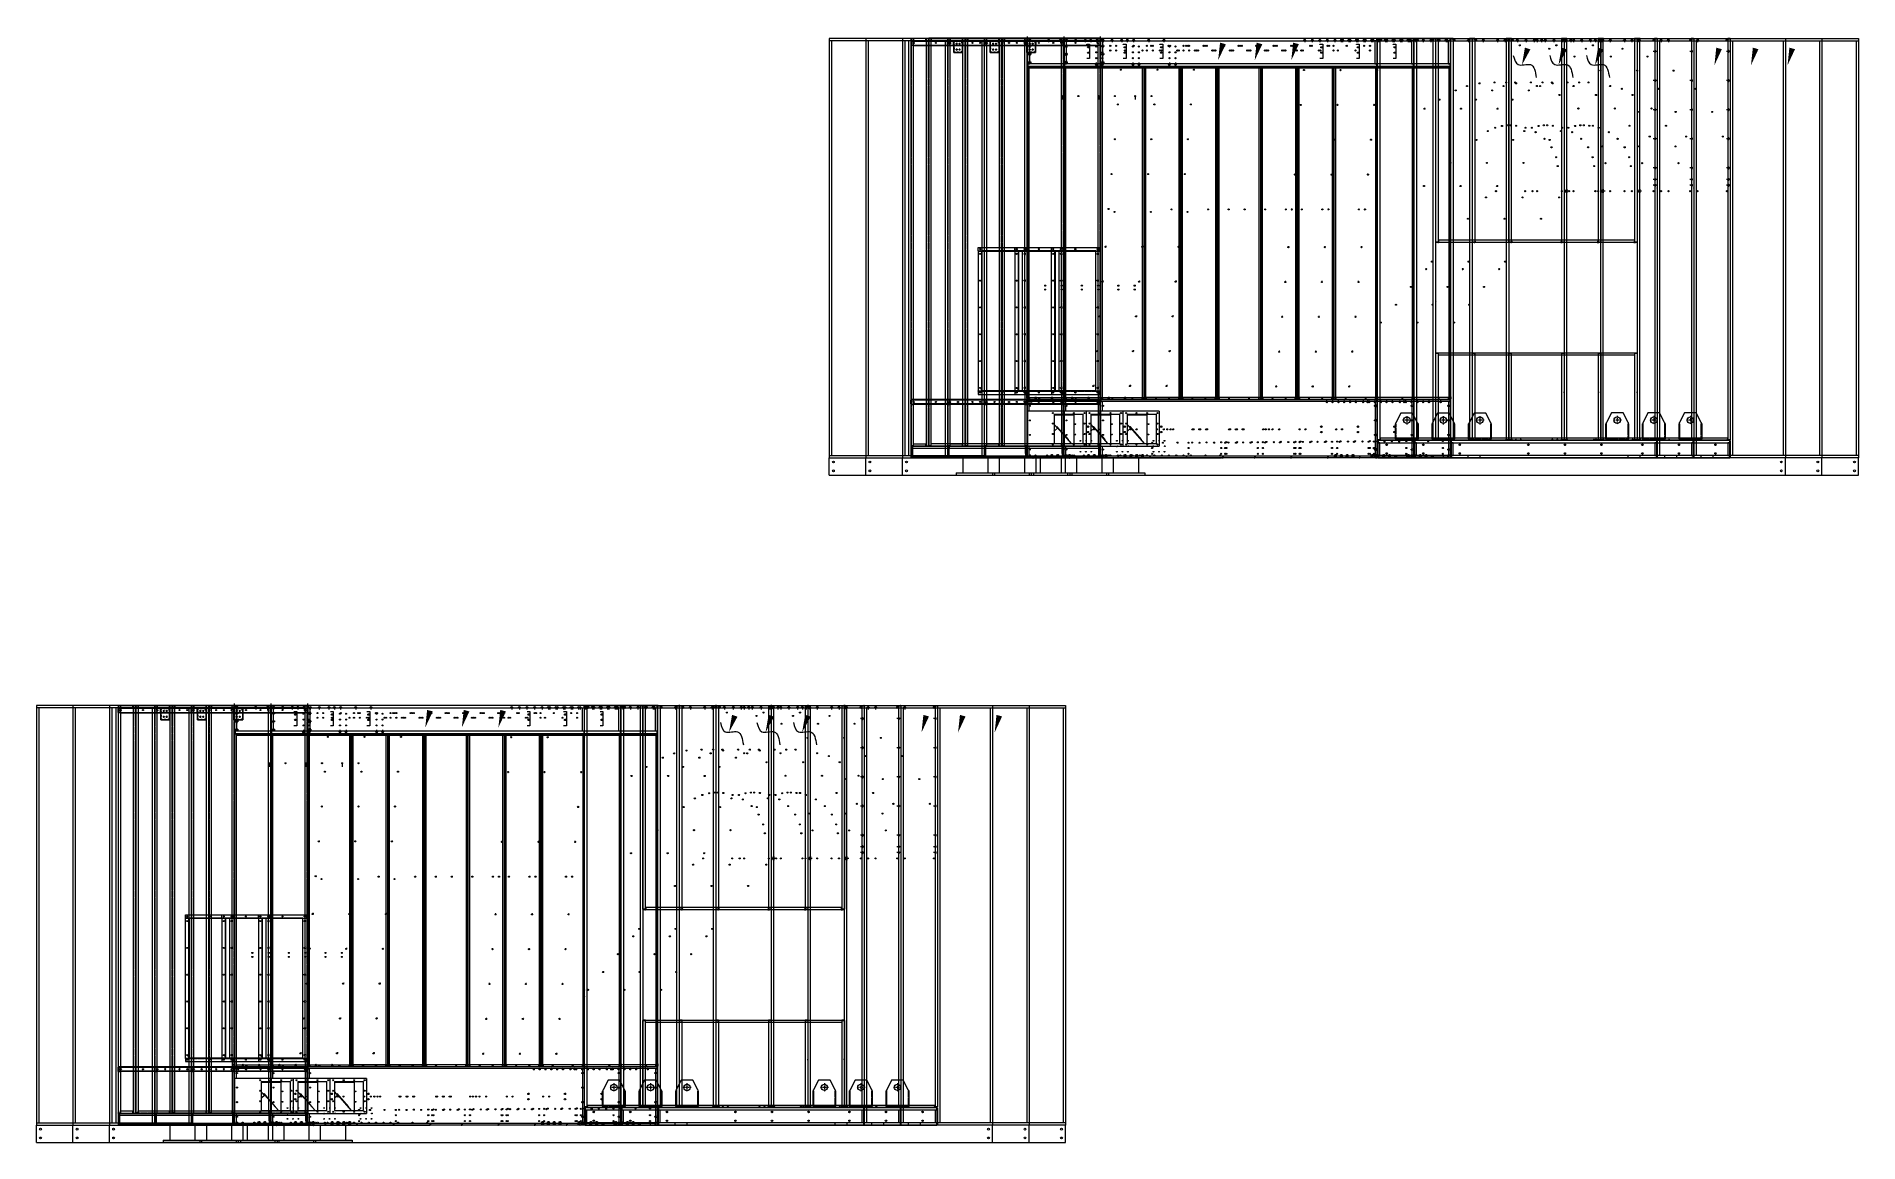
# Model space of a CAD drawing. Header units: millimetres. Extents: x -662582 to 33115, y -140469 to 24125.
# Drawn here: x -662582 to -646954, y -140469 to -130977 of the extents above.
import ezdxf

# ---------------------------------------------------------------- set-up
doc = ezdxf.new("R2010")
doc.units = ezdxf.units.MM
for name, pattern in [('DASHDOT', [18.5, 12, -3, 0.5, -3]), ('DASHED', [15, 12, -3]), ('DASHSPACE', [30, 12, -18])]:
    doc.linetypes.add(name, pattern=pattern)
doc.layers.add('냉각탑_dim', color=1, linetype='Continuous')

# ---------------------------------------------------------------- blocks, each defined once
blk = doc.blocks.new('457536')
at = {"color": 7, "lineweight": 5}
for p, q in [((114592.520962, 89152.297332), (114550.020962, 89069.297332)), ((114692.520962, 89152.297332), (114592.520962, 89152.297332)), ((114735.020962, 89069.297332), (114692.520962, 89152.297332)), ((114542.520962, 89059.297332), (114542.520962, 88929.797332)), ((114550.020962, 88922.297332), (114735.020962, 88922.297332)), ((114742.520962, 88929.797332), (114742.520962, 89059.297332))]:
    blk.add_line(p, q, dxfattribs=at)
at = {"color": 7, "linetype": 'DASHDOT', "lineweight": 5}
for p, q in [((114678.270962, 89090.297332), (114606.770962, 89090.297332)), ((114642.520962, 89126.047332), (114642.520962, 89054.547332))]:
    blk.add_line(p, q, dxfattribs=at)
at = {"color": 7, "lineweight": 5, "ltscale": 0.09375}
for p, q in [((114542.520962, 89059.297332), (114550.020962, 89059.297332)), ((114550.020962, 88929.797332), (114542.520962, 88929.797332)), ((114550.020962, 88922.297332), (114550.020962, 88929.797332)), ((114742.520962, 89059.297332), (114735.020962, 89059.297332)), ((114735.020962, 88929.797332), (114742.520962, 88929.797332)), ((114735.020962, 88922.297332), (114735.020962, 88929.797332))]:
    blk.add_line(p, q, dxfattribs=at)
at = {"color": 7, "linetype": 'DASHED', "lineweight": 5}
for p, q in [((114548.520962, 89059.297332), (114548.520962, 88929.797332)), ((114550.020962, 88928.297332), (114735.020962, 88928.297332)), ((114736.520962, 88929.797332), (114736.520962, 89059.297332))]:
    blk.add_line(p, q, dxfattribs=at)
at = {"color": 7, "lineweight": 5, "ltscale": 0.125}
for p, q in [((114550.020962, 89059.297332), (114550.020962, 89069.297332)), ((114735.020962, 89069.297332), (114735.020962, 89059.297332))]:
    blk.add_line(p, q, dxfattribs=at)
at = {"color": 7, "linetype": 'DASHED', "lineweight": 5, "ltscale": 0.075}
for p, q in [((114558.520962, 88928.297332), (114558.520962, 88922.297332)), ((114576.520962, 88928.297332), (114576.520962, 88922.297332)), ((114608.520962, 88928.297332), (114608.520962, 88922.297332)), ((114626.520962, 88928.297332), (114626.520962, 88922.297332)), ((114658.520962, 88928.297332), (114658.520962, 88922.297332)), ((114676.520962, 88928.297332), (114676.520962, 88922.297332)), ((114708.520962, 88928.297332), (114708.520962, 88922.297332)), ((114726.520962, 88928.297332), (114726.520962, 88922.297332))]:
    blk.add_line(p, q, dxfattribs=at)
at = {"color": 7, "lineweight": 5}
blk.add_circle((114642.520962, 89090.297332), 27.5, dxfattribs=at)
blk = doc.blocks.new('485689')
at = {"color": 7, "lineweight": 13, "ltscale": 0.486}
for p, q in [((183525, 30768), (183525, 30865)), ((183528, 30768), (183528, 30865)), ((184520, 30865), (184520, 30768)), ((184523, 30865), (184523, 30768))]:
    blk.add_line(p, q, dxfattribs=at)
at = {"color": 7, "lineweight": 13, "ltscale": 0.014}
for p, q in [((183528, 30865), (183525, 30865)), ((183542, 30863), (183542, 30866)), ((184507, 30863), (184507, 30866)), ((184520, 30865), (184523, 30865)), ((183528, 30768), (183525, 30768)), ((183542, 30769), (183542, 30766)), ((184507, 30769), (184507, 30766)), ((184520, 30768), (184523, 30768))]:
    blk.add_line(p, q, dxfattribs=at)
at = {"color": 7, "lineweight": 13, "ltscale": 0.004}
for p, q in [((183527, 30866), (183528, 30866)), ((184521, 30866), (184522, 30866)), ((183528, 30766), (183527, 30766)), ((184522, 30766), (184521, 30766))]:
    blk.add_line(p, q, dxfattribs=at)
at = {"color": 7, "lineweight": 13, "ltscale": 0.007}
for p, q in [((183527, 30865), (183527, 30866)), ((183528, 30866), (183528, 30865)), ((184521, 30865), (184521, 30866)), ((184522, 30865), (184522, 30866)), ((183527, 30766), (183527, 30768)), ((183528, 30766), (183528, 30768)), ((184521, 30768), (184521, 30766)), ((184522, 30766), (184522, 30768))]:
    blk.add_line(p, q, dxfattribs=at)
at = {"color": 7, "lineweight": 13, "ltscale": 0.071}
for p, q in [((183542, 30866), (183528, 30866)), ((184521, 30866), (184507, 30866)), ((183528, 30766), (183542, 30766)), ((184507, 30766), (184521, 30766))]:
    blk.add_line(p, q, dxfattribs=at)
at = {"color": 7, "lineweight": 13, "ltscale": 0.061}
for p, q in [((183540, 30865), (183528, 30865)), ((183542, 30863), (183542, 30851)), ((184507, 30851), (184507, 30863)), ((184520, 30865), (184508, 30865)), ((183528, 30768), (183540, 30768)), ((184508, 30768), (184520, 30768))]:
    blk.add_line(p, q, dxfattribs=at)
at = {"color": 7, "lineweight": 13, "ltscale": 0.008}
for p, q in [((183540, 30865), (183542, 30865)), ((183540, 30863), (183542, 30863)), ((184507, 30866), (184507, 30865)), ((184507, 30865), (184508, 30865)), ((184507, 30863), (184508, 30863)), ((183542, 30769), (183540, 30769)), ((183542, 30768), (183540, 30768)), ((184508, 30769), (184507, 30769)), ((184508, 30768), (184507, 30768)), ((184507, 30766), (184507, 30768))]:
    blk.add_line(p, q, dxfattribs=at)
at = {"color": 7, "lineweight": 13, "ltscale": 0.366205}
for p, q in [((183540, 30865), (183540, 30769)), ((184508, 30781), (184508, 30865))]:
    blk.add_line(p, q, dxfattribs=at)
at = {"color": 7, "lineweight": 13}
for p, q in [((183542, 30866), (184507, 30866)), ((183542, 30863), (184507, 30863)), ((184507, 30851), (183542, 30851)), ((184507, 30769), (183542, 30769)), ((184507, 30766), (183542, 30766))]:
    blk.add_line(p, q, dxfattribs=at)
at = {"color": 7, "lineweight": 13, "ltscale": 0.001386}
for p, q in [((183542, 30866), (183542, 30866)), ((183542, 30766), (183542, 30766))]:
    blk.add_line(p, q, dxfattribs=at)
at = {"color": 7, "lineweight": 13, "ltscale": 0.076206}
for p, q in [((183540, 30783), (183540, 30768)), ((184508, 30768), (184508, 30783))]:
    blk.add_line(p, q, dxfattribs=at)
at = {"color": 7, "lineweight": 13, "ltscale": 0.05737}
for p, q in [((183542, 30780), (183542, 30769)), ((184507, 30780), (184507, 30769))]:
    blk.add_line(p, q, dxfattribs=at)
for p, q in [((183542, 30780), (183999, 30780)), ((183999, 30780), (183999, 30769)), ((184049, 30780), (184507, 30780)), ((184049, 30780), (184049, 30769))]:
    blk.add_line(p, q)
blk = doc.blocks.new('68679')
at = {"color": 7, "lineweight": 13, "ltscale": 0.0185}
for p, q in [((182652, 34840), (182652, 34855)), ((182655, 34840), (182655, 34855)), ((182652, 33867), (182652, 33882)), ((182655, 33867), (182655, 33882))]:
    blk.add_line(p, q, dxfattribs=at)
at = {"color": 7, "lineweight": 13, "ltscale": 0.02275}
for p, q in [((182655, 34837), (182655, 34855)), ((182655, 33867), (182655, 33885))]:
    blk.add_line(p, q, dxfattribs=at)
at = {"color": 7, "lineweight": 13, "ltscale": 0.042}
for p, q in [((182688, 34855), (182655, 34855)), ((182655, 33867), (182688, 33867))]:
    blk.add_line(p, q, dxfattribs=at)
at = {"color": 7, "lineweight": 13, "ltscale": 0.041987}
blk.add_line((182655, 34855), (182688, 34855), dxfattribs=at)
at = {"color": 7, "lineweight": 13, "ltscale": 0.0395}
for p, q in [((182657, 34860), (182688, 34860)), ((182688, 34857), (182657, 34857)), ((182688, 33865), (182657, 33865)), ((182657, 33862), (182688, 33862))]:
    blk.add_line(p, q, dxfattribs=at)
at = {"color": 7, "lineweight": 13, "ltscale": 0.004497}
for p, q in [((182692, 34857), (182688, 34857)), ((182692, 33865), (182688, 33865))]:
    blk.add_line(p, q, dxfattribs=at)
at = {"color": 7, "lineweight": 13, "ltscale": 0.00225}
for p, q in [((182688, 34857), (182688, 34855)), ((182688, 34855), (182688, 34857)), ((182688, 33867), (182688, 33865)), ((182688, 33865), (182688, 33867))]:
    blk.add_line(p, q, dxfattribs=at)
at = {"color": 7, "lineweight": 13}
for p, q in [((182688, 34855), (182688, 33867)), ((182694, 34855), (182694, 33867)), ((182652, 34837), (182652, 33885)), ((182652, 34837), (182652, 33885)), ((182657, 34837), (182657, 33885))]:
    blk.add_line(p, q, dxfattribs=at)
at = {"color": 7, "lineweight": 13, "ltscale": 0.0022}
for p, q in [((182691, 34857), (182693, 34858)), ((182691, 33865), (182693, 33864))]:
    blk.add_line(p, q, dxfattribs=at)
at = {"color": 7, "lineweight": 13, "ltscale": 0.004}
for p, q in [((182655, 34840), (182652, 34840)), ((182655, 34837), (182652, 34837)), ((182652, 33882), (182655, 33882))]:
    blk.add_line(p, q, dxfattribs=at)
at = {"color": 7, "lineweight": 13, "ltscale": 0.003999}
blk.add_line((182652, 34837), (182655, 34837), dxfattribs=at)
at = {"color": 7, "lineweight": 13, "ltscale": 0.003997}
blk.add_line((182655, 34837), (182655, 34840), dxfattribs=at)
at = {"color": 7, "lineweight": 13, "ltscale": 0.0025}
for p, q in [((182657, 34837), (182655, 34837)), ((182655, 33885), (182657, 33885))]:
    blk.add_line(p, q, dxfattribs=at)
at = {"color": 7, "lineweight": 13, "ltscale": 0.0065}
blk.add_line((182652, 33885), (182657, 33885), dxfattribs=at)
at = {"color": 7, "lineweight": 13, "ltscale": 0.004003}
blk.add_line((182655, 33882), (182655, 33885), dxfattribs=at)
at = {"color": 7, "lineweight": 13}
for centre in [(182673, 34836), (182673, 34646), (182673, 34456), (182673, 34266), (182673, 34076), (182673, 33886)]:
    blk.add_circle(centre, 3, dxfattribs=at)
for centre, radius, start, end in [((182657, 34855), 5.2, 90, 180), ((182657, 34855), 2, 90, 174.2609), ((182688, 34855), 5.2, 0, 90), ((182657, 33867), 5.2, 180, 270), ((182657, 33867), 2, 185.7392, 270), ((182688, 33867), 5.2, 270, 0)]:
    blk.add_arc(centre, radius, start, end, dxfattribs=at)
for points in [[(182694, 34855), (182694, 34855), (182693, 34856), (182693, 34856), (182693, 34856), (182692, 34857), (182692, 34857), (182692, 34857), (182692, 34857)], [(182694, 33867), (182694, 33867), (182693, 33867), (182693, 33866), (182693, 33866), (182692, 33866), (182692, 33866), (182692, 33865), (182692, 33865)]]:
    blk.add_open_spline(points, degree=5, knots=[0, 0, 0, 0, 0, 0, 6.191357, 6.191357, 6.191357, 7.828222, 7.828222, 7.828222, 7.828222, 7.828222, 7.828222], dxfattribs=at)
blk = doc.blocks.new('3425346')
at = {"color": 7, "lineweight": 13}
for p, q in [((155017, 41125), (155427, 41125)), ((155017, 41095), (155427, 41095))]:
    blk.add_line(p, q, dxfattribs=at)
at = {"color": 7, "lineweight": 13, "ltscale": 0.035}
for p, q in [((155017, 41122), (155017, 41125)), ((155427, 41122), (155427, 41125))]:
    blk.add_line(p, q, dxfattribs=at)
at = {"color": 7, "linetype": 'DASHED', "lineweight": 13}
blk.add_line((155017, 41123), (155427, 41123), dxfattribs=at)
at = {"color": 7, "lineweight": 13, "ltscale": 0.34}
for p, q in [((155017, 41122), (155017, 41095)), ((155427, 41095), (155427, 41122))]:
    blk.add_line(p, q, dxfattribs=at)
at = {"color": 7, "lineweight": 13}
blk.add_lwpolyline([(155416, 41115), (155414, 41112), (155418, 41114)], dxfattribs=at)
for centre in [(155032, 41110), (155222, 41110), (155412, 41110)]:
    blk.add_circle(centre, 3, dxfattribs=at)
blk = doc.blocks.new('235465')
at = {"color": 7, "lineweight": 13}
for p, q in [((158477, 41707), (159677, 41707)), ((159677, 41677), (158477, 41677))]:
    blk.add_line(p, q, dxfattribs=at)
at = {"color": 7, "lineweight": 13, "ltscale": 0.014}
for p, q in [((158477, 41704), (158477, 41707)), ((159677, 41704), (159677, 41707))]:
    blk.add_line(p, q, dxfattribs=at)
at = {"color": 7, "linetype": 'DASHED', "lineweight": 13}
blk.add_line((158477, 41705), (159677, 41705), dxfattribs=at)
at = {"color": 7, "lineweight": 13, "ltscale": 0.136}
for p, q in [((158477, 41704), (158477, 41677)), ((159677, 41677), (159677, 41704))]:
    blk.add_line(p, q, dxfattribs=at)
at = {"color": 7, "linetype": 'DASHED', "lineweight": 13, "ltscale": 0.008}
for p, q in [((159002, 41707), (159002, 41705)), ((159152, 41707), (159152, 41705))]:
    blk.add_line(p, q, dxfattribs=at)
at = {"color": 7, "lineweight": 13}
blk.add_lwpolyline([(159657, 41704), (159653, 41694), (159661, 41701)], dxfattribs=at)
for centre in [(158502, 41692), (158732, 41692), (158962, 41692), (159192, 41692), (159422, 41692), (159652, 41692)]:
    blk.add_circle(centre, 3, dxfattribs=at)
blk = doc.blocks.new('5679796')
at = {"color": 7, "lineweight": 13, "ltscale": 0.027667}
for p, q in [((165482, 14310), (165482, 14327)), ((165484, 14310), (165484, 14327)), ((165482, 13336), (165482, 13352)), ((165484, 13336), (165484, 13352))]:
    blk.add_line(p, q, dxfattribs=at)
at = {"color": 7, "lineweight": 13, "ltscale": 0.003333}
for p, q in [((165484, 14310), (165482, 14310)), ((165482, 14308), (165484, 14308)), ((165484, 14308), (165482, 14308)), ((165484, 13352), (165482, 13352))]:
    blk.add_line(p, q, dxfattribs=at)
at = {"color": 7, "lineweight": 13}
for p, q in [((165482, 14308), (165482, 13966)), ((165482, 14308), (165482, 13966)), ((165485, 14308), (165485, 13966)), ((165520, 14328), (165520, 13966)), ((165524, 14327), (165524, 13336)), ((165482, 13887), (165482, 13354)), ((165482, 13887), (165482, 13354)), ((165485, 13887), (165485, 13354)), ((165520, 13887), (165520, 13335))]:
    blk.add_line(p, q, dxfattribs=at)
at = {"color": 7, "lineweight": 13, "ltscale": 0.061}
for p, q in [((165520, 14328), (165484, 14328)), ((165484, 13335), (165520, 13335))]:
    blk.add_line(p, q, dxfattribs=at)
at = {"color": 7, "lineweight": 13, "ltscale": 0.031833}
for p, q in [((165484, 14308), (165484, 14328)), ((165484, 13335), (165484, 13354))]:
    blk.add_line(p, q, dxfattribs=at)
at = {"color": 7, "lineweight": 13, "ltscale": 0.060846}
blk.add_line((165484, 14328), (165520, 14328), dxfattribs=at)
at = {"color": 7, "lineweight": 13, "ltscale": 0.003329}
blk.add_line((165484, 14308), (165484, 14310), dxfattribs=at)
at = {"color": 7, "lineweight": 13, "ltscale": 0.002333}
for p, q in [((165485, 14308), (165484, 14308)), ((165484, 13354), (165485, 13354))]:
    blk.add_line(p, q, dxfattribs=at)
at = {"color": 7, "lineweight": 13, "ltscale": 0.058667}
for p, q in [((165485, 14330), (165520, 14330)), ((165520, 14328), (165485, 14328)), ((165520, 13334), (165485, 13334)), ((165485, 13332), (165520, 13332))]:
    blk.add_line(p, q, dxfattribs=at)
at = {"color": 7, "lineweight": 13, "ltscale": 0.004007}
for p, q in [((165523, 14328), (165520, 14328)), ((165523, 13334), (165520, 13334))]:
    blk.add_line(p, q, dxfattribs=at)
at = {"color": 7, "lineweight": 13, "ltscale": 0.0015}
for p, q in [((165520, 14328), (165520, 14328)), ((165520, 14328), (165520, 14328)), ((165520, 13335), (165520, 13334)), ((165520, 13334), (165520, 13335))]:
    blk.add_line(p, q, dxfattribs=at)
at = {"color": 7, "lineweight": 13, "ltscale": 0.001795}
for p, q in [((165522, 14328), (165523, 14329)), ((165522, 13334), (165523, 13334))]:
    blk.add_line(p, q, dxfattribs=at)
for p, q in [((165482, 13966), (165524, 13966)), ((165522, 13887), (165522, 13966)), ((165482, 13887), (165524, 13887))]:
    blk.add_line(p, q)
at = {"color": 7, "lineweight": 13, "ltscale": 0.005667}
blk.add_line((165482, 13354), (165485, 13354), dxfattribs=at)
at = {"color": 7, "lineweight": 13, "ltscale": 0.003337}
blk.add_line((165484, 13352), (165484, 13354), dxfattribs=at)
at = {"color": 7, "lineweight": 13}
for centre in [(165504, 14306), (165504, 14116), (165504, 13736), (165504, 13546), (165504, 13356)]:
    blk.add_circle(centre, 3, dxfattribs=at)
for centre, radius, start, end in [((165485, 14327), 3.4, 90, 180), ((165485, 14327), 1.4, 90, 159.0752), ((165520, 14327), 3.4, 0, 90), ((165485, 13336), 3.4, 180, 270), ((165485, 13336), 1.4, 200.9249, 270), ((165520, 13336), 3.4, 270, 0)]:
    blk.add_arc(centre, radius, start, end, dxfattribs=at)
for points in [[(165524, 14327), (165524, 14327), (165523, 14328), (165523, 14328), (165523, 14328), (165523, 14328), (165523, 14328), (165523, 14328), (165523, 14328)], [(165524, 13336), (165524, 13336), (165523, 13335), (165523, 13335), (165523, 13335), (165523, 13335), (165523, 13334), (165523, 13334), (165523, 13334)]]:
    blk.add_open_spline(points, degree=5, knots=[0, 0, 0, 0, 0, 0, 4.583204, 4.583204, 4.583204, 5.126781, 5.126781, 5.126781, 5.126781, 5.126781, 5.126781], dxfattribs=at)
blk = doc.blocks.new('568596')
at = {"color": 7, "lineweight": 13, "ltscale": 0.00166}
for p, q in [((169551, 17463), (169550, 17463)), ((173047, 17463), (173048, 17463)), ((169551, 16621), (169550, 16621)), ((173047, 16621), (173048, 16621))]:
    blk.add_line(p, q, dxfattribs=at)
at = {"color": 7, "lineweight": 13, "ltscale": 0.0015}
for p, q in [((169550, 17463), (169550, 17462)), ((173048, 17462), (173048, 17463)), ((169550, 16622), (169550, 16621)), ((173048, 16621), (173048, 16622))]:
    blk.add_line(p, q, dxfattribs=at)
at = {"color": 7, "lineweight": 13}
for p, q in [((169550, 17463), (169550, 16622)), ((169550, 17462), (169550, 17436)), ((173046, 17465), (169552, 17465)), ((173048, 16622), (173048, 17463)), ((173048, 17443), (173048, 17462)), ((170023, 17009), (171223, 17009)), ((169552, 16619), (173046, 16619))]:
    blk.add_line(p, q, dxfattribs=at)
at = {"color": 7, "linetype": 'DASHED', "lineweight": 13, "ltscale": 0.003333}
for p, q in [((169552, 17462), (169550, 17462)), ((169550, 17445), (169552, 17445)), ((169550, 17443), (169552, 17443)), ((169550, 17436), (169552, 17436)), ((169550, 17407), (169552, 17407)), ((169550, 17398), (169552, 17398)), ((169645, 17465), (169645, 17463)), ((169651, 17465), (169651, 17463)), ((169845, 17465), (169845, 17463)), ((169851, 17465), (169851, 17463)), ((173015, 17465), (173015, 17463)), ((173021, 17465), (173021, 17463)), ((173048, 17462), (173046, 17462)), ((173048, 17443), (173046, 17443)), ((169550, 17217), (169552, 17217)), ((169550, 17208), (169552, 17208)), ((169550, 17027), (169552, 17027)), ((169550, 17018), (169552, 17018)), ((169550, 16837), (169552, 16837)), ((169550, 16828), (169552, 16828)), ((173048, 16728), (173046, 16728)), ((169550, 16647), (169552, 16647)), ((169550, 16641), (169552, 16641)), ((169550, 16638), (169552, 16638)), ((169552, 16622), (169550, 16622)), ((169645, 16621), (169645, 16619)), ((169651, 16621), (169651, 16619)), ((169845, 16621), (169845, 16619)), ((169851, 16621), (169851, 16619)), ((170045, 16621), (170045, 16619)), ((170051, 16621), (170051, 16619)), ((170245, 16621), (170245, 16619)), ((170251, 16621), (170251, 16619)), ((170445, 16621), (170445, 16619)), ((170451, 16621), (170451, 16619)), ((170645, 16621), (170645, 16619)), ((170651, 16621), (170651, 16619)), ((170845, 16621), (170845, 16619)), ((170851, 16621), (170851, 16619)), ((171045, 16621), (171045, 16619)), ((171051, 16621), (171051, 16619)), ((171245, 16621), (171245, 16619)), ((171251, 16621), (171251, 16619)), ((171445, 16621), (171445, 16619)), ((171451, 16621), (171451, 16619)), ((171645, 16621), (171645, 16619)), ((171651, 16621), (171651, 16619)), ((171845, 16621), (171845, 16619)), ((171851, 16621), (171851, 16619)), ((172045, 16621), (172045, 16619)), ((172051, 16621), (172051, 16619)), ((172245, 16621), (172245, 16619)), ((172251, 16621), (172251, 16619)), ((172445, 16621), (172445, 16619)), ((172451, 16621), (172451, 16619)), ((172645, 16621), (172645, 16619)), ((172651, 16621), (172651, 16619)), ((172845, 16621), (172845, 16619)), ((172851, 16621), (172851, 16619)), ((173015, 16621), (173015, 16619)), ((173021, 16621), (173021, 16619)), ((173048, 16710), (173046, 16710)), ((173048, 16641), (173046, 16641)), ((173048, 16622), (173046, 16622))]:
    blk.add_line(p, q, dxfattribs=at)
at = {"color": 7, "lineweight": 13, "ltscale": 0.001174}
for p, q in [((169551, 17463), (169552, 17463)), ((173047, 17463), (173046, 17463)), ((169551, 16621), (169552, 16621)), ((173047, 16621), (173046, 16621))]:
    blk.add_line(p, q, dxfattribs=at)
at = {"color": 7, "lineweight": 13, "ltscale": 0.002252}
for p, q in [((169552, 17465), (169552, 17464)), ((173046, 17465), (173046, 17464)), ((169552, 16619), (169552, 16620)), ((173046, 16619), (173046, 16620))]:
    blk.add_line(p, q, dxfattribs=at)
at = {"color": 7, "linetype": 'DASHED', "lineweight": 13}
for p, q in [((169552, 17465), (169552, 16622)), ((173046, 17463), (169552, 17463)), ((169552, 17462), (169552, 17436)), ((170045, 17465), (170045, 17463)), ((170051, 17465), (170051, 17463)), ((170245, 17465), (170245, 17463)), ((170251, 17465), (170251, 17463)), ((170445, 17465), (170445, 17463)), ((170451, 17465), (170451, 17463)), ((170645, 17465), (170645, 17463)), ((170651, 17465), (170651, 17463)), ((170845, 17465), (170845, 17463)), ((170851, 17465), (170851, 17463)), ((171045, 17465), (171045, 17463)), ((171051, 17465), (171051, 17463)), ((171245, 17465), (171245, 17463)), ((171251, 17465), (171251, 17463)), ((171445, 17465), (171445, 17463)), ((171451, 17465), (171451, 17463)), ((171645, 17465), (171645, 17463)), ((171651, 17465), (171651, 17463)), ((171845, 17465), (171845, 17463)), ((171851, 17465), (171851, 17463)), ((172045, 17465), (172045, 17463)), ((172051, 17465), (172051, 17463)), ((172245, 17465), (172245, 17463)), ((172251, 17465), (172251, 17463)), ((172445, 17465), (172445, 17463)), ((172451, 17465), (172451, 17463)), ((172645, 17465), (172645, 17463)), ((172651, 17465), (172651, 17463)), ((172845, 17465), (172845, 17463)), ((172851, 17465), (172851, 17463)), ((173046, 16622), (173046, 17465)), ((173046, 17443), (173046, 17462)), ((169552, 16621), (173046, 16621))]:
    blk.add_line(p, q, dxfattribs=at)
at = {"color": 7, "lineweight": 13, "ltscale": 0.002009}
for p, q in [((169552, 17462), (169552, 17464)), ((173046, 17462), (173046, 17464)), ((169552, 16621), (169552, 16620)), ((173046, 16621), (173046, 16620))]:
    blk.add_line(p, q, dxfattribs=at)
at = {"color": 7, "linetype": 'DASHED', "lineweight": 13, "ltscale": 0.001183}
for p, q in [((169552, 17463), (169552, 17463)), ((173046, 17463), (173045, 17463)), ((169552, 16621), (169552, 16621)), ((173046, 16621), (173045, 16621))]:
    blk.add_line(p, q, dxfattribs=at)
at = {"color": 7, "linetype": 'DASHED', "lineweight": 13, "ltscale": 0.0015}
for p, q in [((169552, 17463), (169552, 17462)), ((173046, 17462), (173046, 17463)), ((169552, 16622), (169552, 16621)), ((173046, 16621), (173046, 16622))]:
    blk.add_line(p, q, dxfattribs=at)
at = {"color": 7, "linetype": 'DASHED', "lineweight": 13, "ltscale": 0.027667}
for p, q in [((169552, 17445), (169552, 17462)), ((173046, 17462), (173046, 17445)), ((169552, 16622), (169552, 16639)), ((173046, 16639), (173046, 16622))]:
    blk.add_line(p, q, dxfattribs=at)
at = {"color": 7, "linetype": 'DASHED', "lineweight": 13, "ltscale": 0.001406}
for p, q in [((169552, 17462), (169552, 17462)), ((173046, 17462), (173046, 17462)), ((169552, 16621), (169552, 16622)), ((173046, 16621), (173046, 16622))]:
    blk.add_line(p, q, dxfattribs=at)
at = {"color": 7, "lineweight": 13, "ltscale": 0.058667}
for p, q in [((173046, 17445), (169552, 17445)), ((169553, 17443), (169570, 17443)), ((169570, 17445), (169570, 16641)), ((173028, 16641), (173028, 17445)), ((173046, 17443), (173028, 17443)), ((170023, 16659), (170023, 17009)), ((171223, 16659), (171223, 17009)), ((169570, 16641), (169552, 16641)), ((169918, 16639), (169552, 16639)), ((169999, 16639), (169936, 16639)), ((170017, 16639), (170039, 16639)), ((170023, 16659), (171223, 16659)), ((170057, 16639), (170269, 16639)), ((170287, 16639), (170499, 16639)), ((170517, 16639), (170729, 16639)), ((170747, 16639), (170959, 16639)), ((170977, 16639), (171189, 16639)), ((171207, 16639), (171229, 16639)), ((171247, 16639), (172999, 16639)), ((173017, 16639), (173046, 16639)), ((173046, 16641), (173028, 16641))]:
    blk.add_line(p, q, dxfattribs=at)
at = {"color": 7, "linetype": 'DASHED', "lineweight": 13, "ltscale": 0.002333}
for p, q in [((169552, 17443), (169553, 17443)), ((173046, 17443), (173045, 17443)), ((173046, 16641), (173045, 16641))]:
    blk.add_line(p, q, dxfattribs=at)
at = {"color": 7, "lineweight": 13, "ltscale": 0.058667}
for centre in [(169927, 17403), (173008, 17403), (173008, 17023), (173008, 16833), (169927, 16643), (170008, 16644), (170048, 16644), (170278, 16644), (170508, 16644), (170738, 16644), (170968, 16644), (171198, 16644), (171238, 16644), (173008, 16643)]:
    blk.add_circle(centre, 4.5, dxfattribs=at)
at = {"color": 7, "lineweight": 13}
for centre in [(169927, 17213), (169927, 17023), (170008, 17024), (170048, 17024), (170278, 17024), (170508, 17024), (170738, 17024), (170968, 17024), (171198, 17024), (171238, 17024), (169927, 16833), (170008, 16834), (171238, 16834)]:
    blk.add_circle(centre, 4.5, dxfattribs=at)
for centre in [(172951, 17225), (172951, 17200), (173001, 17225), (173001, 17200)]:
    blk.add_circle(centre, 4.5)
at = {"color": 7, "lineweight": 13, "ltscale": 0.058667}
for centre, start, end in [((169927, 16643), 203.5779, 336.4221), ((170008, 16644), 209.9997, 330.0003), ((170048, 16644), 209.9997, 330.0003), ((170278, 16644), 209.9997, 330.0003), ((170508, 16644), 209.9997, 330.0003), ((170738, 16644), 209.9997, 330.0003), ((170968, 16644), 209.9997, 330.0003), ((171198, 16644), 209.9997, 330.0003), ((171238, 16644), 209.9997, 330.0003), ((173008, 16643), 203.5782, 336.4218)]:
    blk.add_arc(centre, 10, start, end, dxfattribs=at)
at = {"color": 7, "lineweight": 13}
for points in [[(169553, 17462), (169553, 17462), (169552, 17462), (169552, 17462), (169551, 17463), (169551, 17463)], [(169553, 17462), (169553, 17462), (169553, 17462), (169552, 17463), (169552, 17463), (169552, 17464)], [(173045, 17462), (173045, 17462), (173045, 17462), (173046, 17463), (173046, 17463), (173046, 17464)], [(173045, 17462), (173045, 17462), (173046, 17462), (173046, 17462), (173047, 17463), (173047, 17463)], [(169553, 16622), (169553, 16622), (169552, 16622), (169552, 16622), (169551, 16621), (169551, 16621)], [(169553, 16622), (169553, 16622), (169553, 16621), (169552, 16621), (169552, 16621), (169552, 16620)], [(173045, 16622), (173045, 16622), (173046, 16622), (173046, 16622), (173047, 16621), (173047, 16621)], [(173045, 16622), (173045, 16622), (173045, 16621), (173046, 16621), (173046, 16621), (173046, 16620)]]:
    blk.add_open_spline(points, degree=5, dxfattribs=at)
at = {"color": 7, "linetype": 'DASHED', "lineweight": 13}
for points in [[(169553, 17462), (169553, 17462), (169553, 17462), (169553, 17462), (169552, 17463), (169552, 17463)], [(169553, 17462), (169553, 17462), (169553, 17462), (169552, 17462), (169552, 17462), (169552, 17462)], [(173045, 17462), (173045, 17462), (173045, 17462), (173045, 17462), (173045, 17463), (173045, 17463)], [(173045, 17462), (173045, 17462), (173045, 17462), (173046, 17462), (173046, 17462), (173046, 17462)], [(169553, 16622), (169553, 16622), (169553, 16622), (169552, 16622), (169552, 16622), (169552, 16621)], [(169553, 16622), (169553, 16622), (169553, 16622), (169553, 16621), (169552, 16621), (169552, 16621)], [(173045, 16622), (173045, 16622), (173045, 16622), (173045, 16621), (173045, 16621), (173045, 16621)], [(173045, 16622), (173045, 16622), (173045, 16622), (173046, 16622), (173046, 16622), (173046, 16621)]]:
    blk.add_open_spline(points, degree=5, dxfattribs=at)
blk = doc.blocks.new('769475')
for p, q in [((158714, 15280), (158714, 15180)), ((158789, 15280), (158714, 15280)), ((158714, 15180), (158789, 15180)), ((158789, 15180), (158789, 15280))]:
    blk.add_line(p, q)
at = {"color": 5, "linetype": 'DASHSPACE'}
for p, q in [((158785, 15277), (158714, 15277)), ((158714, 15183), (158789, 15183)), ((158717, 15280), (158717, 15180)), ((158785, 15260), (158785, 15277)), ((158785, 15260), (158789, 15260)), ((158785, 15180), (158785, 15200)), ((158785, 15200), (158789, 15200))]:
    blk.add_line(p, q, dxfattribs=at)
for centre in [(158739, 15255), (158739, 15205), (158764, 15255), (158764, 15205)]:
    blk.add_circle(centre, 3)
blk = doc.blocks.new('1')
at = {"lineweight": 20}
for p, q in [((13017, 13410), (11313, 13410)), ((11313, 13410), (11313, 9810)), ((12013, 13390), (11313, 13390)), ((11333, 13390), (11333, 9830)), ((12013, 13410), (12013, 9810)), ((13013, 13407), (13013, 13427)), ((18410, 13410), (19513, 13410)), ((18413, 13407), (18413, 13410)), ((18413, 13390), (19513, 13390)), ((19493, 13390), (19493, 9830)), ((19513, 13410), (19513, 9810)), ((11313, 9830), (12013, 9830)), ((11313, 9810), (12013, 9810)), ((12013, 9810), (13013, 9810)), ((13013, 9810), (13013, 9814)), ((13013, 9810), (13017, 9810)), ((18413, 9810), (13513, 9810)), ((19513, 9830), (18413, 9830)), ((19513, 9810), (18413, 9810)), ((11313, 9662), (19513, 9662))]:
    blk.add_line(p, q, dxfattribs=at)
at = {"color": 7, "lineweight": 20}
for p, q in [((11993, 13390), (11993, 9830)), ((12013, 13409), (12013, 9914)), ((12161, 13410), (12016, 13410)), ((12163, 13409), (12163, 9914)), ((13013, 13388), (13013, 13192)), ((16010, 13410), (13017, 13410)), ((13033, 13353), (13033, 13380)), ((13033, 13283), (13033, 13333)), ((13044, 13390), (13184, 13390)), ((13204, 13390), (13285, 13390)), ((13305, 13390), (13415, 13390)), ((13435, 13390), (13545, 13390)), ((13521, 13359), (13545, 13359)), ((13545, 13359), (13545, 13237)), ((13565, 13390), (15380, 13390)), ((15400, 13390), (15445, 13390)), ((15465, 13390), (15510, 13390)), ((15521, 13359), (15545, 13359)), ((15530, 13390), (15575, 13390)), ((15545, 13359), (15545, 13237)), ((15595, 13390), (15640, 13390)), ((15660, 13390), (15705, 13390)), ((15725, 13390), (15770, 13390)), ((15790, 13390), (15835, 13390)), ((15855, 13390), (15900, 13390)), ((15920, 13390), (15965, 13390)), ((15985, 13390), (16010, 13390)), ((15993, 13388), (15993, 13192)), ((16013, 13192), (16013, 13388)), ((16015, 9966), (16015, 13407)), ((16035, 13407), (16035, 9966)), ((16037, 13410), (16491, 13410)), ((16055, 13390), (16285, 13390)), ((16305, 13390), (16491, 13390)), ((16493, 9966), (16493, 13407)), ((16513, 13407), (16513, 9966)), ((16515, 11662), (16515, 13407)), ((16535, 13407), (16535, 11662)), ((16537, 13410), (17593, 13410)), ((16555, 13390), (16785, 13390)), ((16805, 13390), (17035, 13390)), ((17055, 13390), (17129, 13390)), ((17149, 13390), (17204, 13390)), ((17224, 13390), (17279, 13390)), ((17299, 13390), (17373, 13390)), ((17393, 13390), (17593, 13390)), ((17595, 11662), (17595, 13407)), ((17615, 13407), (17615, 11662)), ((17617, 9966), (17617, 13407)), ((17637, 12111), (17637, 13382)), ((17639, 13410), (18391, 13410)), ((17642, 13390), (17873, 13390)), ((17893, 13390), (18123, 13390)), ((18143, 13390), (18374, 13390)), ((18393, 13407), (18393, 13308)), ((18393, 13288), (18393, 13058)), ((18413, 13407), (18413, 9966)), ((18433, 13390), (18433, 9830)), ((13013, 13165), (13013, 10316)), ((13593, 13190), (13017, 13190)), ((13017, 13170), (16010, 13170)), ((13028, 10316), (13028, 13165)), ((13030, 13168), (13996, 13168)), ((13996, 13153), (13030, 13153)), ((13033, 13213), (13033, 13263)), ((13545, 13237), (13521, 13237)), ((13645, 13190), (13613, 13190)), ((16010, 13190), (13665, 13190)), ((13997, 13165), (13997, 10316)), ((14012, 10316), (14012, 13165)), ((14014, 13165), (14014, 10316)), ((14029, 10316), (14029, 13165)), ((14030, 13168), (14996, 13168)), ((14996, 13153), (14030, 13153)), ((14998, 13165), (14998, 10316)), ((15013, 10316), (15013, 13165)), ((15014, 13165), (15014, 10316)), ((15029, 10316), (15029, 13165)), ((15031, 13168), (15997, 13168)), ((15997, 13153), (15031, 13153)), ((15545, 13237), (15521, 13237)), ((15998, 13165), (15998, 10316)), ((16013, 10316), (16013, 13165)), ((18393, 13038), (18393, 12808)), ((18393, 12788), (18393, 12558)), ((18393, 12538), (18393, 12308)), ((18393, 12288), (18393, 12209)), ((18393, 12189), (18393, 12159)), ((17637, 9966), (17637, 12087)), ((18393, 12139), (18393, 9966)), ((17595, 11678), (16537, 11678)), ((17599, 11658), (16543, 11658)), ((16515, 9966), (16515, 10709)), ((16535, 10709), (16535, 9966)), ((16537, 10712), (17593, 10712)), ((17593, 10692), (16537, 10692)), ((17595, 9966), (17595, 10709)), ((17615, 10709), (17615, 9966)), ((13007, 10323), (13011, 10373)), ((13009, 10323), (13013, 10373)), ((13030, 10327), (13073, 10327)), ((13093, 10327), (13213, 10327)), ((13233, 10327), (13996, 10327)), ((14996, 10327), (14030, 10327)), ((15997, 10327), (15031, 10327)), ((13013, 9814), (13013, 10293)), ((13016, 9910), (13016, 10210)), ((13516, 10210), (13016, 10210)), ((16010, 10310), (13017, 10310)), ((15572, 10295), (13017, 10295)), ((13028, 10266), (13028, 10293)), ((13028, 10210), (13028, 10249)), ((13030, 10312), (13106, 10312)), ((13120, 10312), (13905, 10312)), ((13241, 10185), (13491, 10185)), ((13241, 10185), (13241, 9935)), ((13241, 10180), (13413, 10180)), ((13413, 9935), (13413, 10180)), ((13491, 9935), (13491, 10185)), ((13516, 10210), (13516, 9910)), ((13919, 10312), (13996, 10312)), ((14030, 10312), (14107, 10312)), ((14120, 10312), (14906, 10312)), ((14919, 10312), (14996, 10312)), ((15031, 10312), (15107, 10312)), ((15121, 10312), (15906, 10312)), ((15622, 10295), (15586, 10295)), ((15672, 10295), (15636, 10295)), ((15722, 10295), (15686, 10295)), ((15772, 10295), (15736, 10295)), ((15822, 10295), (15786, 10295)), ((15922, 10295), (15836, 10295)), ((15920, 10312), (15997, 10312)), ((16010, 10295), (15936, 10295)), ((15998, 10266), (15998, 10293)), ((15998, 10141), (15998, 10249)), ((16013, 9814), (16013, 10293)), ((13241, 10096), (13269, 10064)), ((13270, 10064), (13245, 10043)), ((13363, 9966), (13264, 10080)), ((13364, 9967), (13265, 10081)), ((13389, 9935), (13273, 10067)), ((15998, 10016), (15998, 10124)), ((12016, 9912), (12161, 9912)), ((12994, 9915), (12994, 9848)), ((13016, 9910), (13516, 9910)), ((13028, 9841), (13028, 9874)), ((13241, 9935), (13491, 9935)), ((15998, 9891), (15998, 9999)), ((15998, 9841), (15998, 9874)), ((16015, 9940), (18413, 9940)), ((16015, 9832), (16015, 9938)), ((16018, 9938), (16018, 9832)), ((18409, 9960), (16020, 9960)), ((16020, 9940), (18409, 9940)), ((16035, 9832), (16035, 9938)), ((16037, 9982), (16491, 9982)), ((16484, 9962), (16044, 9962)), ((17205, 9962), (16055, 9962)), ((16537, 9982), (17593, 9982)), ((16880, 9962), (16544, 9962)), ((17236, 9962), (16894, 9962)), ((18373, 9962), (17223, 9962)), ((17586, 9962), (17250, 9962)), ((17639, 9982), (18391, 9982)), ((17882, 9962), (17646, 9962)), ((18134, 9962), (17896, 9962)), ((18384, 9962), (18148, 9962)), ((18393, 9938), (18393, 9832)), ((18410, 9832), (18410, 9938)), ((18413, 9938), (18413, 9832)), ((18413, 9832), (18413, 9938)), ((12457, 9810), (12457, 9682)), ((12673, 9810), (12673, 9682)), ((13156, 9810), (13030, 9810)), ((13210, 9825), (13040, 9825)), ((14050, 9808), (13063, 9808)), ((13120, 9808), (13120, 9682)), ((14056, 9810), (13170, 9810)), ((13260, 9825), (13235, 9825)), ((13310, 9825), (13285, 9825)), ((13360, 9825), (13335, 9825)), ((13337, 9808), (13337, 9682)), ((15642, 9825), (13385, 9825)), ((14956, 9810), (14070, 9810)), ((15856, 9810), (14970, 9810)), ((15692, 9825), (15667, 9825)), ((15742, 9825), (15717, 9825)), ((15792, 9825), (15767, 9825)), ((15986, 9825), (15817, 9825)), ((15996, 9810), (15870, 9810)), ((16164, 9830), (16015, 9830)), ((18413, 9810), (16015, 9810)), ((18409, 9830), (16020, 9830)), ((16020, 9810), (18409, 9810)), ((18164, 9830), (16264, 9830)), ((18413, 9830), (18264, 9830)), ((12400, 9682), (12730, 9682)), ((12400, 9682), (12400, 9660)), ((12730, 9660), (12400, 9660)), ((12730, 9682), (12730, 9660)), ((13063, 9682), (13393, 9682)), ((13063, 9682), (13063, 9660)), ((13393, 9660), (13063, 9660)), ((13393, 9682), (13393, 9660))]:
    blk.add_line(p, q, dxfattribs=at)
at = {"color": 7, "lineweight": 20, "ltscale": 0.002252}
for p, q in [((12013, 13409), (12015, 13409)), ((12163, 13409), (12162, 13409)), ((12013, 9914), (12015, 9914)), ((12163, 9914), (12162, 9914))]:
    blk.add_line(p, q, dxfattribs=at)
at = {"color": 7, "linetype": 'DASHED', "lineweight": 20, "ltscale": 0.003333}
for p, q in [((12013, 13383), (12015, 13383)), ((12013, 13377), (12015, 13377)), ((12016, 13410), (12016, 13408)), ((12035, 13410), (12035, 13408)), ((12104, 13410), (12104, 13408)), ((12122, 13410), (12122, 13408)), ((12141, 13410), (12141, 13408)), ((12160, 13410), (12160, 13408)), ((12163, 13383), (12161, 13383)), ((12163, 13377), (12161, 13377)), ((12013, 10213), (12015, 10213)), ((12013, 10207), (12015, 10207)), ((12013, 10013), (12015, 10013)), ((12013, 10007), (12015, 10007)), ((12163, 10013), (12161, 10013)), ((12016, 9914), (12016, 9912)), ((12033, 9912), (12033, 9914)), ((12035, 9912), (12035, 9914)), ((12042, 9912), (12042, 9914)), ((12144, 9912), (12144, 9914)), ((12160, 9914), (12160, 9912))]:
    blk.add_line(p, q, dxfattribs=at)
at = {"color": 7, "lineweight": 20, "ltscale": 0.00166}
for p, q in [((12015, 13409), (12015, 13410)), ((12161, 13409), (12161, 13410)), ((12015, 9913), (12015, 9912)), ((12161, 9913), (12161, 9912))]:
    blk.add_line(p, q, dxfattribs=at)
at = {"color": 7, "lineweight": 20, "ltscale": 0.0015}
for p, q in [((12016, 13410), (12015, 13410)), ((12160, 13410), (12161, 13410)), ((12015, 9912), (12016, 9912)), ((12161, 9912), (12160, 9912))]:
    blk.add_line(p, q, dxfattribs=at)
at = {"color": 7, "linetype": 'DASHED', "lineweight": 20}
for p, q in [((12015, 13409), (12015, 9914)), ((12163, 13408), (12016, 13408)), ((12161, 13409), (12161, 9914)), ((12013, 13213), (12015, 13213)), ((12013, 13207), (12015, 13207)), ((12013, 13013), (12015, 13013)), ((12013, 13007), (12015, 13007)), ((12013, 12813), (12015, 12813)), ((12013, 12807), (12015, 12807)), ((12013, 12613), (12015, 12613)), ((12013, 12607), (12015, 12607)), ((12013, 12413), (12015, 12413)), ((12013, 12407), (12015, 12407)), ((12013, 12213), (12015, 12213)), ((12013, 12207), (12015, 12207)), ((12013, 12013), (12015, 12013)), ((12013, 12007), (12015, 12007)), ((12013, 11813), (12015, 11813)), ((12013, 11807), (12015, 11807)), ((12013, 11613), (12015, 11613)), ((12013, 11607), (12015, 11607)), ((12013, 11413), (12015, 11413)), ((12013, 11407), (12015, 11407)), ((12013, 11213), (12015, 11213)), ((12013, 11207), (12015, 11207)), ((12013, 11013), (12015, 11013)), ((12013, 11007), (12015, 11007)), ((12013, 10813), (12015, 10813)), ((12013, 10807), (12015, 10807)), ((12013, 10613), (12015, 10613)), ((12013, 10607), (12015, 10607)), ((12013, 10413), (12015, 10413)), ((12013, 10407), (12015, 10407)), ((12016, 9914), (12163, 9914))]:
    blk.add_line(p, q, dxfattribs=at)
at = {"color": 7, "lineweight": 20, "ltscale": 0.002009}
for p, q in [((12016, 13409), (12015, 13409)), ((12161, 13409), (12162, 13409)), ((12016, 9914), (12015, 9914)), ((12161, 9914), (12162, 9914))]:
    blk.add_line(p, q, dxfattribs=at)
at = {"color": 7, "lineweight": 20, "ltscale": 0.001174}
for p, q in [((12015, 13409), (12015, 13409)), ((12161, 13409), (12161, 13409)), ((12015, 9913), (12015, 9914)), ((12161, 9913), (12161, 9914))]:
    blk.add_line(p, q, dxfattribs=at)
at = {"color": 7, "linetype": 'DASHED', "lineweight": 20, "ltscale": 0.001183}
for p, q in [((12015, 13409), (12015, 13408)), ((12161, 13409), (12161, 13408)), ((12015, 9914), (12015, 9915)), ((12161, 9914), (12161, 9915))]:
    blk.add_line(p, q, dxfattribs=at)
at = {"color": 7, "linetype": 'DASHED', "lineweight": 20, "ltscale": 0.0015}
for p, q in [((12016, 13408), (12015, 13408)), ((12160, 13408), (12161, 13408)), ((12015, 9914), (12016, 9914)), ((12161, 9914), (12160, 9914))]:
    blk.add_line(p, q, dxfattribs=at)
at = {"color": 7, "linetype": 'DASHED', "lineweight": 20, "ltscale": 0.001406}
for p, q in [((12016, 13409), (12017, 13409)), ((12161, 13409), (12160, 13409)), ((12016, 9914), (12017, 9914)), ((12161, 9914), (12160, 9914))]:
    blk.add_line(p, q, dxfattribs=at)
at = {"color": 7, "linetype": 'DASHED', "lineweight": 20, "ltscale": 0.027667}
for p, q in [((12017, 13409), (12033, 13409)), ((12160, 13409), (12143, 13409)), ((12033, 9914), (12017, 9914)), ((12143, 9914), (12160, 9914))]:
    blk.add_line(p, q, dxfattribs=at)
at = {"color": 7, "lineweight": 20, "ltscale": 0.058667}
for p, q in [((12033, 13409), (12033, 13380)), ((12033, 13361), (12033, 10299)), ((12035, 13408), (12035, 13390)), ((12141, 13390), (12035, 13390)), ((12141, 13390), (12141, 13410)), ((12143, 13409), (12143, 9914)), ((12033, 10280), (12033, 9914)), ((12035, 9932), (12141, 9932)), ((12035, 9916), (12035, 9932)), ((12141, 9912), (12141, 9932))]:
    blk.add_line(p, q, dxfattribs=at)
at = {"color": 7, "linetype": 'DASHED', "lineweight": 20, "ltscale": 0.002333}
for p, q in [((12035, 13408), (12035, 13407)), ((12141, 13408), (12141, 13407)), ((12035, 9914), (12035, 9916))]:
    blk.add_line(p, q, dxfattribs=at)
at = {"color": 7, "lineweight": 20, "ltscale": 0.4625}
for p, q in [((13013, 13407), (13013, 13388)), ((13015, 13388), (13015, 13407)), ((16011, 13407), (16011, 13388)), ((16013, 13388), (16013, 13407)), ((16019, 13410), (16037, 13410)), ((16037, 13408), (16019, 13408)), ((16491, 13410), (16510, 13410)), ((16510, 13408), (16491, 13408)), ((16519, 13410), (16537, 13410)), ((16537, 13408), (16519, 13408)), ((17593, 13410), (17612, 13410)), ((17612, 13408), (17593, 13408)), ((17621, 13410), (17639, 13410)), ((17639, 13408), (17621, 13408)), ((18391, 13410), (18410, 13410)), ((18410, 13408), (18391, 13408)), ((13013, 13192), (13013, 13174)), ((13015, 13174), (13015, 13192)), ((16011, 13192), (16011, 13174)), ((16013, 13174), (16013, 13192)), ((16519, 10712), (16537, 10712)), ((16537, 10710), (16519, 10710)), ((17593, 10712), (17612, 10712)), ((17612, 10710), (17593, 10710)), ((16015, 10335), (16015, 10316)), ((16015, 10335), (16015, 10316))]:
    blk.add_line(p, q, dxfattribs=at)
at = {"color": 7, "lineweight": 20, "ltscale": 0.05}
for p, q in [((13015, 13407), (13013, 13407)), ((16011, 13407), (16013, 13407)), ((16019, 13410), (16019, 13408)), ((16510, 13410), (16510, 13408)), ((16515, 13370), (16513, 13370)), ((16515, 13370), (16513, 13370)), ((16519, 13410), (16519, 13408)), ((17612, 13410), (17612, 13408)), ((17617, 13370), (17615, 13370)), ((17617, 13370), (17615, 13370)), ((17621, 13410), (17621, 13408)), ((18410, 13410), (18410, 13408)), ((13015, 13174), (13013, 13174)), ((13055, 13168), (13055, 13170)), ((13351, 13170), (13351, 13168)), ((13373, 13170), (13373, 13168)), ((13395, 13170), (13395, 13168)), ((13485, 13168), (13485, 13170)), ((13546, 13168), (13546, 13170)), ((13576, 13170), (13576, 13168)), ((13578, 13168), (13578, 13170)), ((13580, 13170), (13580, 13168)), ((13582, 13170), (13582, 13168)), ((13680, 13168), (13680, 13170)), ((13682, 13170), (13682, 13168)), ((15485, 13168), (15485, 13170)), ((16011, 13174), (16013, 13174)), ((17615, 12152), (17617, 12152)), ((17617, 12124), (17615, 12124)), ((17617, 12122), (17615, 12122)), ((17617, 12120), (17615, 12120)), ((17617, 12078), (17615, 12078)), ((17615, 12001), (17617, 12001)), ((17615, 11999), (17617, 11999)), ((17617, 11997), (17615, 11997)), ((17617, 11995), (17615, 11995)), ((16519, 11658), (16519, 11660)), ((16531, 11658), (16531, 11660)), ((16543, 11658), (16543, 11660)), ((17587, 11658), (17587, 11660)), ((17599, 11658), (17599, 11660)), ((17612, 11658), (17612, 11660)), ((16519, 10712), (16519, 10710)), ((17612, 10712), (17612, 10710)), ((13009, 10323), (13007, 10323)), ((13013, 10373), (13011, 10373)), ((13013, 10307), (13015, 10307)), ((13485, 10312), (13485, 10310)), ((15485, 10312), (15485, 10310)), ((16013, 10307), (16011, 10307)), ((16515, 10287), (16513, 10287)), ((16515, 10287), (16513, 10287)), ((16513, 10267), (16515, 10267)), ((16513, 10267), (16515, 10267)), ((17617, 10287), (17615, 10287)), ((17617, 10287), (17615, 10287)), ((17615, 10267), (17617, 10267)), ((17615, 10267), (17617, 10267)), ((17615, 10267), (17617, 10267)), ((16515, 10157), (16513, 10157)), ((16515, 10157), (16513, 10157)), ((16515, 10157), (16513, 10157)), ((16513, 10137), (16515, 10137)), ((17617, 10157), (17615, 10157)), ((17617, 10157), (17615, 10157)), ((17617, 10157), (17615, 10157)), ((17615, 10137), (17617, 10137)), ((16015, 9938), (16015, 9940)), ((16018, 9938), (16018, 9940)), ((16018, 9938), (16018, 9940)), ((16019, 9962), (16019, 9964)), ((16030, 9962), (16030, 9964)), ((16498, 9962), (16498, 9964)), ((16510, 9962), (16510, 9964)), ((16519, 9962), (16519, 9964)), ((16530, 9962), (16530, 9964)), ((17600, 9962), (17600, 9964)), ((17612, 9962), (17612, 9964)), ((17621, 9962), (17621, 9964)), ((17632, 9962), (17632, 9964)), ((18398, 9962), (18398, 9964)), ((18410, 9962), (18410, 9964)), ((18410, 9940), (18410, 9938)), ((18413, 9938), (18413, 9940)), ((13017, 9810), (13017, 9812)), ((13059, 9808), (13061, 9808)), ((13156, 9810), (13156, 9812)), ((13170, 9810), (13170, 9812)), ((14053, 9808), (14051, 9808)), ((14056, 9810), (14056, 9812)), ((14070, 9810), (14070, 9812)), ((14956, 9810), (14956, 9812)), ((14970, 9810), (14970, 9812)), ((15856, 9810), (15856, 9812)), ((15870, 9810), (15870, 9812)), ((16010, 9810), (16010, 9812)), ((16015, 9830), (16015, 9832)), ((16018, 9830), (16018, 9832)), ((16018, 9830), (16018, 9832)), ((18410, 9832), (18410, 9830)), ((18413, 9830), (18413, 9832))]:
    blk.add_line(p, q, dxfattribs=at)
at = {"color": 7, "lineweight": 20, "ltscale": 0.0875}
for p, q in [((13013, 13388), (13017, 13388)), ((13017, 13410), (13017, 13407)), ((16010, 13410), (16010, 13407)), ((16013, 13388), (16010, 13388)), ((16015, 13407), (16019, 13407)), ((16037, 13410), (16037, 13407)), ((16491, 13410), (16491, 13407)), ((16513, 13407), (16510, 13407)), ((16515, 13407), (16519, 13407)), ((16537, 13410), (16537, 13407)), ((17593, 13410), (17593, 13407)), ((17615, 13407), (17612, 13407)), ((17617, 13407), (17621, 13407)), ((17639, 13410), (17639, 13407)), ((18391, 13410), (18391, 13407)), ((18413, 13407), (18410, 13407)), ((13013, 13192), (13017, 13192)), ((13017, 13170), (13017, 13174)), ((16013, 13192), (16010, 13192)), ((16010, 13170), (16010, 13174)), ((16515, 11662), (16519, 11662)), ((17615, 11662), (17612, 11662)), ((16515, 10709), (16519, 10709)), ((16537, 10712), (16537, 10709)), ((17593, 10712), (17593, 10709)), ((17615, 10709), (17612, 10709)), ((13013, 10293), (13017, 10293)), ((13017, 10310), (13017, 10307)), ((16010, 10310), (16010, 10307)), ((16013, 10293), (16010, 10293)), ((16015, 9966), (16019, 9966)), ((16513, 9966), (16510, 9966)), ((16515, 9966), (16519, 9966)), ((17615, 9966), (17612, 9966)), ((17617, 9966), (17621, 9966)), ((18413, 9966), (18410, 9966)), ((13013, 9814), (13017, 9814)), ((13030, 9810), (13030, 9814)), ((15996, 9810), (15996, 9814)), ((16013, 9814), (16010, 9814))]:
    blk.add_line(p, q, dxfattribs=at)
at = {"color": 7, "lineweight": 20, "ltscale": 0.0375}
for p, q in [((13015, 13407), (13017, 13407)), ((16011, 13407), (16010, 13407)), ((16019, 13408), (16019, 13407)), ((16510, 13408), (16510, 13407)), ((16519, 13407), (16519, 13408)), ((17612, 13407), (17612, 13408)), ((17621, 13408), (17621, 13407)), ((18410, 13408), (18410, 13407)), ((13015, 13174), (13017, 13174)), ((13016, 13167), (13016, 13165)), ((14009, 13167), (14009, 13165)), ((14017, 13167), (14017, 13165)), ((15010, 13167), (15010, 13165)), ((15017, 13167), (15017, 13165)), ((16011, 13174), (16010, 13174)), ((16010, 13167), (16010, 13165)), ((14014, 11963), (14012, 11963)), ((14014, 11919), (14012, 11919)), ((14014, 11902), (14012, 11902)), ((15014, 11963), (15013, 11963)), ((15014, 11919), (15013, 11919)), ((15014, 11902), (15013, 11902)), ((16519, 11662), (16519, 11660)), ((17612, 11662), (17612, 11660)), ((16519, 10710), (16519, 10709)), ((17612, 10710), (17612, 10709)), ((13016, 10314), (13016, 10316)), ((14009, 10314), (14009, 10316)), ((14017, 10314), (14017, 10316)), ((15010, 10314), (15010, 10316)), ((15017, 10314), (15017, 10316)), ((16010, 10314), (16010, 10316)), ((13015, 10307), (13017, 10307)), ((16011, 10307), (16010, 10307)), ((13263, 10079), (13264, 10080)), ((13264, 10080), (13265, 10081)), ((13363, 9966), (13364, 9967)), ((16018, 9938), (16020, 9938)), ((16019, 9964), (16019, 9966)), ((16510, 9964), (16510, 9966)), ((16519, 9964), (16519, 9966)), ((17612, 9964), (17612, 9966)), ((17621, 9964), (17621, 9966)), ((18410, 9938), (18409, 9938)), ((18410, 9964), (18410, 9966)), ((13017, 9812), (13017, 9814)), ((16010, 9812), (16010, 9814))]:
    blk.add_line(p, q, dxfattribs=at)
at = {"color": 7, "lineweight": 20, "ltscale": 0.4125}
for p, q in [((13017, 13407), (13017, 13390)), ((16010, 13388), (15993, 13388)), ((16010, 13390), (16010, 13407)), ((16019, 13407), (16035, 13407)), ((16491, 13407), (16491, 13390)), ((16493, 13407), (16510, 13407)), ((16519, 13407), (16535, 13407)), ((17593, 13407), (17593, 13390)), ((17595, 13407), (17612, 13407)), ((17621, 13407), (17637, 13407)), ((18393, 13407), (18410, 13407)), ((13017, 13192), (13033, 13192)), ((13017, 13190), (13017, 13174)), ((15993, 13192), (16010, 13192)), ((16010, 13174), (16010, 13190)), ((16535, 11662), (16519, 11662)), ((17612, 11662), (17595, 11662)), ((16519, 10709), (16535, 10709)), ((16537, 10692), (16537, 10709)), ((17593, 10709), (17593, 10692)), ((17595, 10709), (17612, 10709)), ((16035, 9966), (16019, 9966)), ((16510, 9966), (16493, 9966)), ((16535, 9966), (16519, 9966)), ((17612, 9966), (17595, 9966)), ((17637, 9966), (17621, 9966)), ((18410, 9966), (18393, 9966))]:
    blk.add_line(p, q, dxfattribs=at)
at = {"color": 7, "lineweight": 20, "ltscale": 0.1875}
blk.add_line((13017, 13390), (13024, 13390), dxfattribs=at)
at = {"color": 7, "lineweight": 20, "ltscale": 0.192551}
blk.add_line((13024, 13388), (13017, 13388), dxfattribs=at)
at = {"color": 7, "linetype": 'DASHDOT', "lineweight": 20}
for p, q in [((13046, 13343), (13020, 13343)), ((13047, 13390), (13021, 13390)), ((13033, 13356), (13033, 13330)), ((13033, 13286), (13033, 13260)), ((13034, 13403), (13034, 13377)), ((13207, 13390), (13181, 13390)), ((13194, 13403), (13194, 13377)), ((13308, 13390), (13282, 13390)), ((13295, 13403), (13295, 13377)), ((13438, 13390), (13412, 13390)), ((13425, 13403), (13425, 13377)), ((13568, 13390), (13542, 13390)), ((13555, 13403), (13555, 13377)), ((15403, 13390), (15377, 13390)), ((15390, 13403), (15390, 13377)), ((15468, 13390), (15442, 13390)), ((15455, 13403), (15455, 13377)), ((15533, 13390), (15507, 13390)), ((15520, 13403), (15520, 13377)), ((15598, 13390), (15572, 13390)), ((15585, 13403), (15585, 13377)), ((15663, 13390), (15637, 13390)), ((15650, 13403), (15650, 13377)), ((15728, 13390), (15702, 13390)), ((15715, 13403), (15715, 13377)), ((15793, 13390), (15767, 13390)), ((15780, 13403), (15780, 13377)), ((15858, 13390), (15832, 13390)), ((15845, 13403), (15845, 13377)), ((15923, 13390), (15897, 13390)), ((15910, 13403), (15910, 13377)), ((15988, 13390), (15962, 13390)), ((15975, 13403), (15975, 13377)), ((16308, 13390), (16282, 13390)), ((16295, 13403), (16295, 13377)), ((16808, 13390), (16782, 13390)), ((16795, 13403), (16795, 13377)), ((17058, 13390), (17032, 13390)), ((17045, 13403), (17045, 13377)), ((17152, 13390), (17126, 13390)), ((17139, 13403), (17139, 13377)), ((17227, 13390), (17201, 13390)), ((17214, 13403), (17214, 13377)), ((17302, 13390), (17276, 13390)), ((17289, 13403), (17289, 13377)), ((17396, 13390), (17370, 13390)), ((17383, 13403), (17383, 13377)), ((17645, 13390), (17622, 13390)), ((17633, 13402), (17633, 13379)), ((17896, 13390), (17870, 13390)), ((17883, 13403), (17883, 13377)), ((18146, 13390), (18120, 13390)), ((18133, 13403), (18133, 13377)), ((18406, 13298), (18380, 13298)), ((18393, 13311), (18393, 13285)), ((13046, 13273), (13020, 13273)), ((13046, 13203), (13020, 13203)), ((13033, 13216), (13033, 13190)), ((13616, 13190), (13590, 13190)), ((13603, 13203), (13603, 13177)), ((13668, 13190), (13642, 13190)), ((13655, 13203), (13655, 13177)), ((18406, 13048), (18380, 13048)), ((18393, 13061), (18393, 13035)), ((18406, 12798), (18380, 12798)), ((18393, 12811), (18393, 12785)), ((18406, 12548), (18380, 12548)), ((18393, 12561), (18393, 12535)), ((18406, 12298), (18380, 12298)), ((18406, 12199), (18380, 12199)), ((18393, 12311), (18393, 12285)), ((18393, 12212), (18393, 12186)), ((17653, 12099), (17622, 12099)), ((17637, 12115), (17637, 12084)), ((18406, 12149), (18380, 12149)), ((18393, 12162), (18393, 12136)), ((13234, 9831), (13211, 9831)), ((13222, 9843), (13222, 9820)), ((13284, 9831), (13261, 9831)), ((13272, 9843), (13272, 9820)), ((13334, 9831), (13311, 9831)), ((13322, 9843), (13322, 9820)), ((13384, 9831), (13361, 9831)), ((13372, 9843), (13372, 9820)), ((15666, 9831), (15643, 9831)), ((15654, 9843), (15654, 9820)), ((15716, 9831), (15693, 9831)), ((15704, 9843), (15704, 9820)), ((15766, 9831), (15743, 9831)), ((15754, 9843), (15754, 9820)), ((15816, 9831), (15793, 9831)), ((15804, 9843), (15804, 9820))]:
    blk.add_line(p, q, dxfattribs=at)
at = {"color": 7, "linetype": 'DASHDOT', "lineweight": 20, "ltscale": 0.292499}
for p, q in [((13300, 13390), (13288, 13390)), ((13430, 13390), (13418, 13390)), ((13560, 13390), (13548, 13390)), ((13609, 13340), (13597, 13340)), ((13609, 13290), (13597, 13290)), ((13661, 13340), (13649, 13340)), ((13661, 13290), (13649, 13290)), ((13729, 13346), (13717, 13346)), ((13729, 13306), (13717, 13306)), ((13779, 13346), (13767, 13346)), ((13779, 13306), (13767, 13306)), ((13854, 13306), (13842, 13306)), ((13929, 13346), (13917, 13346)), ((14004, 13306), (13992, 13306)), ((14079, 13346), (14067, 13346)), ((14154, 13306), (14142, 13306)), ((14229, 13346), (14217, 13346)), ((14304, 13306), (14292, 13306)), ((14379, 13346), (14367, 13346)), ((14454, 13306), (14442, 13306)), ((14529, 13346), (14517, 13346)), ((14604, 13306), (14592, 13306)), ((14679, 13346), (14667, 13346)), ((14754, 13306), (14742, 13306)), ((14829, 13346), (14817, 13346)), ((14904, 13306), (14892, 13306)), ((14979, 13346), (14967, 13346)), ((17494, 13321), (17483, 13321)), ((17488, 13326), (17488, 13315)), ((18389, 13390), (18377, 13390)), ((13609, 13240), (13597, 13240)), ((13661, 13240), (13649, 13240)), ((13819, 13141), (13807, 13141)), ((13813, 13147), (13813, 13136)), ((15384, 13143), (15384, 13132)), ((17709, 13254), (17697, 13254)), ((17703, 13260), (17703, 13248)), ((17933, 13133), (17921, 13133)), ((17927, 13139), (17927, 13127)), ((16782, 13006), (16782, 12994)), ((16889, 13030), (16889, 13018)), ((17017, 13038), (17017, 13026)), ((17123, 13032), (17111, 13032)), ((17117, 13038), (17117, 13026)), ((17202, 13032), (17190, 13032)), ((17196, 13038), (17196, 13026)), ((17388, 13001), (17376, 13001)), ((17382, 13007), (17382, 12995)), ((18116, 12977), (18105, 12977)), ((18110, 12982), (18110, 12971)), ((13315, 12915), (13303, 12915)), ((13455, 12915), (13443, 12915)), ((13793, 12843), (13781, 12843)), ((13787, 12848), (13787, 12837)), ((15358, 12845), (15358, 12833)), ((16545, 12889), (16545, 12878)), ((16685, 12969), (16685, 12957)), ((17581, 12924), (17569, 12924)), ((17082, 12664), (17082, 12652)), ((17133, 12664), (17121, 12664)), ((17127, 12670), (17127, 12658)), ((17162, 12664), (17150, 12664)), ((17156, 12670), (17156, 12658)), ((17204, 12666), (17204, 12654)), ((17868, 12660), (17856, 12660)), ((17862, 12666), (17862, 12654)), ((18264, 12779), (18252, 12779)), ((13766, 12544), (13755, 12544)), ((15332, 12546), (15332, 12534)), ((16864, 12545), (16864, 12533)), ((16966, 12614), (16954, 12614)), ((16960, 12619), (16960, 12608)), ((17024, 12649), (17024, 12637)), ((17371, 12611), (17371, 12599)), ((17447, 12554), (17447, 12542)), ((18355, 12567), (18343, 12567)), ((18349, 12573), (18349, 12561)), ((16639, 12347), (16639, 12335)), ((17507, 12481), (17507, 12470)), ((17552, 12390), (17540, 12390)), ((17546, 12396), (17546, 12384)), ((17949, 12483), (17937, 12483)), ((17943, 12489), (17943, 12477)), ((13740, 12245), (13729, 12245)), ((15312, 12241), (15300, 12241)), ((15306, 12247), (15306, 12235)), ((17566, 12314), (17554, 12314)), ((17976, 12339), (17964, 12339)), ((17287, 12099), (17275, 12099)), ((17389, 12099), (17377, 12099)), ((17639, 12099), (17627, 12099)), ((17889, 12099), (17877, 12099)), ((18139, 12099), (18127, 12099)), ((18389, 12099), (18377, 12099)), ((13714, 11946), (13702, 11946)), ((13763, 11921), (13752, 11921)), ((13758, 11927), (13758, 11915)), ((14248, 11948), (14248, 11936)), ((14738, 11948), (14738, 11936)), ((15228, 11948), (15228, 11936)), ((15286, 11942), (15274, 11942)), ((15280, 11948), (15280, 11936)), ((16790, 11867), (16790, 11856)), ((13682, 11627), (13682, 11615)), ((16432, 11436), (16432, 11425)), ((16482, 11500), (16482, 11488)), ((13171, 11288), (13159, 11288)), ((13171, 11254), (13159, 11254)), ((13165, 11294), (13165, 11283)), ((13165, 11260), (13165, 11249)), ((13311, 11288), (13299, 11288)), ((13311, 11254), (13299, 11254)), ((13305, 11294), (13305, 11283)), ((13305, 11260), (13305, 11249)), ((13656, 11328), (13656, 11317)), ((15224, 11325), (15224, 11313)), ((16173, 11130), (16173, 11118)), ((13630, 11029), (13630, 11018)), ((15198, 11026), (15198, 11014)), ((13089, 10328), (13077, 10328)), ((13083, 10334), (13083, 10323)), ((13229, 10328), (13217, 10328)), ((13223, 10334), (13223, 10323)), ((15145, 10428), (15145, 10417)), ((17621, 10372), (17609, 10372)), ((13039, 10257), (13027, 10257)), ((13237, 10195), (13225, 10195)), ((13327, 10195), (13315, 10195)), ((13417, 10195), (13405, 10195)), ((13507, 10195), (13495, 10195)), ((13039, 10132), (13027, 10132)), ((13039, 10007), (13027, 10007)), ((13237, 10105), (13225, 10105)), ((13237, 10015), (13225, 10015)), ((13507, 10105), (13495, 10105)), ((13507, 10015), (13495, 10015)), ((13590, 10055), (13578, 10055)), ((13640, 10055), (13628, 10055)), ((14129, 10055), (14117, 10055)), ((14187, 10055), (14175, 10055)), ((14245, 10055), (14233, 10055)), ((14434, 10055), (14422, 10055)), ((14492, 10055), (14480, 10055)), ((14550, 10055), (14538, 10055)), ((15039, 10055), (15027, 10055)), ((13039, 9882), (13027, 9882)), ((13237, 9925), (13225, 9925)), ((13327, 9925), (13315, 9925)), ((13417, 9925), (13405, 9925)), ((13507, 9925), (13495, 9925)), ((14087, 9940), (14075, 9940)), ((14087, 9895), (14075, 9895)), ((14087, 9845), (14075, 9845)), ((14180, 9940), (14168, 9940)), ((14305, 9941), (14293, 9941)), ((14430, 9942), (14418, 9942)), ((14555, 9943), (14543, 9943)), ((14680, 9944), (14668, 9944)), ((14680, 9895), (14668, 9895)), ((14680, 9845), (14668, 9845)), ((14724, 9945), (14712, 9945)), ((14724, 9895), (14712, 9895)), ((14724, 9845), (14712, 9845)), ((14817, 9945), (14805, 9945)), ((14942, 9946), (14930, 9946)), ((13039, 9832), (13027, 9832)), ((13088, 9831), (13076, 9831)), ((13188, 9831), (13176, 9831)), ((13418, 9831), (13406, 9831)), ((13543, 9831), (13531, 9831)), ((13668, 9831), (13656, 9831)), ((13793, 9831), (13781, 9831)), ((13918, 9831), (13906, 9831)), ((14043, 9831), (14031, 9831))]:
    blk.add_line(p, q, dxfattribs=at)
at = {"color": 7, "linetype": 'DASHDOT', "lineweight": 20, "ltscale": 0.292505}
for p, q in [((13294, 13396), (13294, 13385)), ((13424, 13396), (13424, 13385)), ((13554, 13396), (13554, 13385)), ((13603, 13346), (13603, 13335)), ((13603, 13296), (13603, 13285)), ((13655, 13346), (13655, 13335)), ((13655, 13296), (13655, 13285)), ((13723, 13352), (13723, 13341)), ((13723, 13312), (13723, 13301)), ((13773, 13352), (13773, 13341)), ((13773, 13312), (13773, 13301)), ((13848, 13312), (13848, 13301)), ((13923, 13352), (13923, 13341)), ((13998, 13312), (13998, 13301)), ((14073, 13352), (14073, 13341)), ((14148, 13312), (14148, 13301)), ((14223, 13352), (14223, 13341)), ((14298, 13312), (14298, 13301)), ((14373, 13352), (14373, 13341)), ((14448, 13312), (14448, 13301)), ((14523, 13352), (14523, 13341)), ((14598, 13312), (14598, 13301)), ((14673, 13352), (14673, 13341)), ((14748, 13312), (14748, 13301)), ((14823, 13352), (14823, 13341)), ((14898, 13312), (14898, 13301)), ((14973, 13352), (14973, 13341)), ((15048, 13312), (15048, 13301)), ((15123, 13352), (15123, 13341)), ((15198, 13312), (15198, 13301)), ((15273, 13352), (15273, 13341)), ((15323, 13352), (15323, 13341)), ((15323, 13312), (15323, 13301)), ((16045, 13396), (16045, 13385)), ((16545, 13396), (16545, 13385)), ((17235, 13356), (17235, 13345)), ((18383, 13396), (18383, 13385)), ((13603, 13246), (13603, 13235)), ((13655, 13246), (13655, 13235)), ((13309, 12921), (13309, 12909)), ((13449, 12921), (13449, 12909)), ((17575, 12930), (17575, 12918)), ((17737, 12814), (17737, 12802)), ((18258, 12785), (18258, 12773)), ((13761, 12550), (13761, 12538)), ((17284, 12649), (17284, 12637)), ((13734, 12251), (13734, 12239)), ((17560, 12320), (17560, 12309)), ((17970, 12345), (17970, 12334)), ((16945, 12051), (16945, 12040)), ((17031, 12105), (17031, 12094)), ((17281, 12105), (17281, 12094)), ((17383, 12105), (17383, 12094)), ((17633, 12105), (17633, 12094)), ((17883, 12105), (17883, 12094)), ((18133, 12105), (18133, 12094)), ((18383, 12105), (18383, 12094)), ((13708, 11952), (13708, 11940)), ((13688, 11621), (13676, 11621)), ((13662, 11322), (13650, 11322)), ((13635, 11024), (13624, 11024)), ((13609, 10725), (13598, 10725)), ((13583, 10426), (13571, 10426))]:
    blk.add_line(p, q, dxfattribs=at)
at = {"color": 7, "lineweight": 20, "ltscale": 0.023431}
for p, q in [((13521, 13358), (13521, 13359)), ((15521, 13358), (15521, 13359))]:
    blk.add_line(p, q, dxfattribs=at)
at = {"color": 7, "linetype": 'DASHDOT', "lineweight": 20, "ltscale": 0.357501}
for p, q in [((13540, 13333), (13526, 13333)), ((13540, 13287), (13526, 13287))]:
    blk.add_line(p, q, dxfattribs=at)
at = {"color": 7, "linetype": 'DASHDOT', "lineweight": 20, "ltscale": 0.357495}
for p, q in [((13533, 13341), (13533, 13326)), ((13533, 13295), (13533, 13280)), ((15533, 13341), (15533, 13326)), ((15533, 13295), (15533, 13280))]:
    blk.add_line(p, q, dxfattribs=at)
at = {"color": 7, "lineweight": 20, "ltscale": 0.053766}
for p, q in [((13602, 13293), (13604, 13293)), ((13654, 13293), (13656, 13293))]:
    blk.add_line(p, q, dxfattribs=at)
at = {"color": 7, "linetype": 'DASHDOT', "lineweight": 20, "ltscale": 0.2925}
for p, q in [((15054, 13306), (15042, 13306)), ((15129, 13346), (15117, 13346)), ((15204, 13306), (15192, 13306)), ((15279, 13346), (15267, 13346)), ((15329, 13346), (15317, 13346)), ((15329, 13306), (15317, 13306)), ((16051, 13390), (16039, 13390)), ((16551, 13390), (16539, 13390)), ((15390, 13138), (15379, 13138)), ((16788, 13000), (16777, 13000)), ((16895, 13024), (16884, 13024)), ((17023, 13032), (17011, 13032)), ((15364, 12839), (15352, 12839)), ((16551, 12884), (16539, 12884)), ((16690, 12963), (16679, 12963)), ((17088, 12658), (17076, 12658)), ((15338, 12540), (15326, 12540)), ((16870, 12539), (16858, 12539)), ((17030, 12643), (17018, 12643)), ((16644, 12341), (16633, 12341)), ((16951, 12045), (16939, 12045)), ((17037, 12099), (17025, 12099)), ((15233, 11942), (15222, 11942)), ((16796, 11862), (16785, 11862)), ((15256, 11618), (15244, 11618)), ((16438, 11430), (16426, 11430)), ((16488, 11494), (16476, 11494)), ((15230, 11319), (15218, 11319)), ((16307, 11277), (16296, 11277)), ((16179, 11124), (16167, 11124)), ((15203, 11020), (15192, 11020)), ((16050, 10971), (16038, 10971)), ((13603, 10731), (13603, 10719)), ((15177, 10721), (15166, 10721)), ((15171, 10727), (15171, 10715)), ((13577, 10432), (13577, 10420)), ((15151, 10422), (15139, 10422)), ((17615, 10377), (17615, 10366)), ((13033, 10263), (13033, 10252)), ((13231, 10201), (13231, 10190)), ((13321, 10201), (13321, 10190)), ((13411, 10201), (13411, 10190)), ((13501, 10201), (13501, 10190)), ((15585, 10288), (15573, 10288)), ((15579, 10294), (15579, 10283)), ((15635, 10288), (15623, 10288)), ((15629, 10294), (15629, 10283)), ((15685, 10288), (15673, 10288)), ((15679, 10294), (15679, 10283)), ((15735, 10288), (15723, 10288)), ((15729, 10294), (15729, 10283)), ((15785, 10288), (15773, 10288)), ((15779, 10294), (15779, 10283)), ((15835, 10288), (15823, 10288)), ((15829, 10294), (15829, 10283)), ((15935, 10288), (15923, 10288)), ((15929, 10294), (15929, 10283)), ((15999, 10257), (15987, 10257)), ((15993, 10263), (15993, 10252)), ((13033, 10138), (13033, 10127)), ((13033, 10013), (13033, 10002)), ((13231, 10111), (13231, 10100)), ((13231, 10021), (13231, 10010)), ((13501, 10111), (13501, 10100)), ((13501, 10021), (13501, 10010)), ((13584, 10061), (13584, 10050)), ((13634, 10061), (13634, 10050)), ((14123, 10061), (14123, 10050)), ((14181, 10061), (14181, 10050)), ((14239, 10061), (14239, 10050)), ((14428, 10061), (14428, 10050)), ((14486, 10061), (14486, 10050)), ((14544, 10061), (14544, 10050)), ((15033, 10061), (15033, 10050)), ((15089, 10055), (15077, 10055)), ((15083, 10061), (15083, 10050)), ((15999, 10132), (15987, 10132)), ((15999, 10007), (15987, 10007)), ((15993, 10138), (15993, 10127)), ((15993, 10013), (15993, 10002)), ((13033, 9888), (13033, 9877)), ((13231, 9931), (13231, 9920)), ((13321, 9931), (13321, 9920)), ((13411, 9931), (13411, 9920)), ((13501, 9931), (13501, 9920)), ((14081, 9945), (14081, 9934)), ((14081, 9901), (14081, 9890)), ((14081, 9851), (14081, 9840)), ((14174, 9946), (14174, 9934)), ((14299, 9947), (14299, 9935)), ((14424, 9948), (14424, 9936)), ((14549, 9949), (14549, 9937)), ((14674, 9950), (14674, 9938)), ((14674, 9901), (14674, 9890)), ((14674, 9851), (14674, 9840)), ((14718, 9950), (14718, 9939)), ((14718, 9901), (14718, 9890)), ((14718, 9851), (14718, 9840)), ((14811, 9951), (14811, 9939)), ((14936, 9952), (14936, 9940)), ((15067, 9947), (15055, 9947)), ((15061, 9953), (15061, 9941)), ((15192, 9948), (15180, 9948)), ((15186, 9954), (15186, 9942)), ((15317, 9949), (15305, 9949)), ((15317, 9895), (15305, 9895)), ((15317, 9845), (15305, 9845)), ((15311, 9955), (15311, 9943)), ((15311, 9901), (15311, 9890)), ((15311, 9851), (15311, 9840)), ((15361, 9950), (15349, 9950)), ((15361, 9895), (15349, 9895)), ((15361, 9845), (15349, 9845)), ((15355, 9955), (15355, 9944)), ((15355, 9901), (15355, 9890)), ((15355, 9851), (15355, 9840)), ((15454, 9950), (15442, 9950)), ((15448, 9956), (15448, 9944)), ((15579, 9951), (15567, 9951)), ((15573, 9957), (15573, 9945)), ((15704, 9952), (15692, 9952)), ((15698, 9958), (15698, 9946)), ((15829, 9953), (15817, 9953)), ((15823, 9959), (15823, 9947)), ((15954, 9954), (15942, 9954)), ((15954, 9895), (15942, 9895)), ((15954, 9845), (15942, 9845)), ((15948, 9960), (15948, 9948)), ((15948, 9901), (15948, 9890)), ((15948, 9851), (15948, 9840)), ((15999, 9882), (15987, 9882)), ((15993, 9888), (15993, 9877)), ((13033, 9838), (13033, 9827)), ((13082, 9837), (13082, 9826)), ((13182, 9837), (13182, 9826)), ((13412, 9837), (13412, 9826)), ((13537, 9837), (13537, 9826)), ((13662, 9837), (13662, 9826)), ((13787, 9837), (13787, 9826)), ((13912, 9837), (13912, 9826)), ((14037, 9837), (14037, 9826)), ((15999, 9832), (15987, 9832)), ((15993, 9838), (15993, 9827))]:
    blk.add_line(p, q, dxfattribs=at)
at = {"color": 7, "linetype": 'DASHDOT', "lineweight": 20, "ltscale": 0.3575}
for p, q in [((15540, 13333), (15526, 13333)), ((15540, 13287), (15526, 13287))]:
    blk.add_line(p, q, dxfattribs=at)
at = {"color": 7, "lineweight": 20, "ltscale": 0.012499}
for p, q in [((16015, 13370), (16015, 13370)), ((16015, 13368), (16015, 13368))]:
    blk.add_line(p, q, dxfattribs=at)
at = {"color": 7, "lineweight": 20, "ltscale": 0.2625}
for p, q in [((16037, 13396), (16037, 13407)), ((16537, 13396), (16537, 13407))]:
    blk.add_line(p, q, dxfattribs=at)
at = {"color": 7, "lineweight": 20, "ltscale": 0.224999}
for p, q in [((16519, 13410), (16510, 13410)), ((17621, 13410), (17612, 13410))]:
    blk.add_line(p, q, dxfattribs=at)
at = {"color": 7, "lineweight": 20, "ltscale": 0.13954}
blk.add_line((17048, 13389), (17042, 13389), dxfattribs=at)
at = {"color": 7, "lineweight": 20, "ltscale": 0.065314}
blk.add_line((17047, 13388), (17044, 13388), dxfattribs=at)
at = {"color": 7, "lineweight": 20, "ltscale": 0.074833}
blk.add_line((17212, 13389), (17212, 13392), dxfattribs=at)
at = {"color": 7, "linetype": 'DASHDOT', "lineweight": 20, "ltscale": 0.292502}
for p, q in [((17240, 13350), (17229, 13350)), ((17209, 12660), (17198, 12660)), ((17743, 12808), (17731, 12808)), ((17289, 12643), (17278, 12643)), ((17377, 12605), (17365, 12605)), ((17453, 12548), (17441, 12548)), ((17513, 12475), (17501, 12475)), ((14253, 11942), (14242, 11942)), ((14743, 11942), (14732, 11942)), ((15250, 11624), (15250, 11612)), ((16301, 11283), (16301, 11271)), ((16044, 10977), (16044, 10965))]:
    blk.add_line(p, q, dxfattribs=at)
at = {"color": 7, "lineweight": 20, "ltscale": 0.05367}
for p, q in [((17615, 13310), (17617, 13309)), ((17617, 13266), (17615, 13267))]:
    blk.add_line(p, q, dxfattribs=at)
at = {"color": 7, "lineweight": 20, "ltscale": 0.210944}
blk.add_line((17637, 13399), (17637, 13407), dxfattribs=at)
at = {"color": 7, "lineweight": 20, "ltscale": 0.244795}
blk.add_line((17639, 13397), (17639, 13407), dxfattribs=at)
at = {"color": 7, "lineweight": 20, "ltscale": 0.309422}
blk.add_line((18391, 13395), (18391, 13407), dxfattribs=at)
at = {"color": 7, "lineweight": 20, "ltscale": 0.214999}
blk.add_line((13013, 13174), (13013, 13165), dxfattribs=at)
at = {"color": 7, "lineweight": 20, "ltscale": 0.0775}
for p, q in [((13013, 13165), (13016, 13165)), ((13030, 13168), (13030, 13165)), ((13996, 13168), (13996, 13165)), ((14012, 13165), (14009, 13165)), ((14014, 13165), (14017, 13165)), ((14030, 13168), (14030, 13165)), ((14996, 13168), (14996, 13165)), ((15013, 13165), (15010, 13165)), ((15014, 13165), (15017, 13165)), ((15031, 13168), (15031, 13165)), ((15997, 13168), (15997, 13165)), ((16013, 13165), (16010, 13165)), ((13013, 10316), (13016, 10316)), ((13016, 10312), (13016, 10316)), ((13030, 10312), (13030, 10316)), ((13996, 10312), (13996, 10316)), ((14012, 10316), (14009, 10316)), ((14014, 10316), (14017, 10316)), ((14030, 10312), (14030, 10316)), ((14996, 10312), (14996, 10316)), ((15013, 10316), (15010, 10316)), ((15014, 10316), (15017, 10316)), ((15031, 10312), (15031, 10316)), ((15997, 10312), (15997, 10316)), ((16013, 10316), (16010, 10316))]:
    blk.add_line(p, q, dxfattribs=at)
at = {"color": 7, "lineweight": 20, "ltscale": 0.3375}
for p, q in [((13030, 13168), (13016, 13168)), ((13016, 13167), (13030, 13167)), ((14009, 13168), (13996, 13168)), ((13996, 13167), (14009, 13167)), ((14030, 13168), (14017, 13168)), ((14017, 13167), (14030, 13167)), ((15010, 13168), (14996, 13168)), ((14996, 13167), (15010, 13167)), ((15031, 13168), (15017, 13168)), ((15017, 13167), (15031, 13167)), ((16010, 13168), (15997, 13168)), ((15997, 13167), (16010, 13167)), ((13030, 10314), (13016, 10314)), ((14009, 10314), (13996, 10314)), ((14030, 10314), (14017, 10314)), ((15010, 10314), (14996, 10314)), ((15031, 10314), (15017, 10314)), ((16010, 10314), (15997, 10314)), ((13013, 10293), (13013, 10307)), ((13015, 10307), (13015, 10293)), ((13016, 10312), (13030, 10312)), ((13996, 10312), (14009, 10312)), ((14017, 10312), (14030, 10312)), ((14996, 10312), (15010, 10312)), ((15017, 10312), (15031, 10312)), ((15997, 10312), (16010, 10312)), ((16011, 10293), (16011, 10307)), ((16013, 10307), (16013, 10293)), ((13017, 9812), (13030, 9812)), ((13030, 9810), (13017, 9810)), ((15996, 9812), (16010, 9812)), ((16010, 9810), (15996, 9810))]:
    blk.add_line(p, q, dxfattribs=at)
at = {"color": 7, "lineweight": 20, "ltscale": 0.04}
for p, q in [((13016, 13168), (13016, 13167)), ((14009, 13168), (14009, 13167)), ((14017, 13168), (14017, 13167)), ((15010, 13168), (15010, 13167)), ((15017, 13168), (15017, 13167)), ((16010, 13168), (16010, 13167)), ((13016, 10312), (13016, 10314)), ((13106, 10312), (13106, 10314)), ((13120, 10312), (13120, 10314)), ((13905, 10312), (13905, 10314)), ((13919, 10312), (13919, 10314)), ((14009, 10312), (14009, 10314)), ((14017, 10312), (14017, 10314)), ((14107, 10312), (14107, 10314)), ((14120, 10312), (14120, 10314)), ((14906, 10312), (14906, 10314)), ((14919, 10312), (14919, 10314)), ((15010, 10312), (15010, 10314)), ((15017, 10312), (15017, 10314)), ((15107, 10312), (15107, 10314)), ((15121, 10312), (15121, 10314)), ((15906, 10312), (15906, 10314)), ((15920, 10312), (15920, 10314)), ((16010, 10312), (16010, 10314)), ((16055, 9960), (16055, 9962)), ((17205, 9960), (17205, 9962)), ((17223, 9960), (17223, 9962)), ((18373, 9960), (18373, 9962))]:
    blk.add_line(p, q, dxfattribs=at)
at = {"color": 7, "lineweight": 20, "ltscale": 0.2975}
for p, q in [((13028, 13165), (13016, 13165)), ((13030, 13153), (13030, 13165)), ((13996, 13153), (13996, 13165)), ((14009, 13165), (13997, 13165)), ((14029, 13165), (14017, 13165)), ((14030, 13153), (14030, 13165)), ((14996, 13153), (14996, 13165)), ((15010, 13165), (14998, 13165)), ((15029, 13165), (15017, 13165)), ((15031, 13153), (15031, 13165)), ((15997, 13153), (15997, 13165)), ((16010, 13165), (15998, 13165)), ((13016, 10316), (13028, 10316)), ((13030, 10327), (13030, 10316)), ((13996, 10316), (13996, 10327)), ((13997, 10316), (14009, 10316)), ((14017, 10316), (14029, 10316)), ((14030, 10327), (14030, 10316)), ((14996, 10316), (14996, 10327)), ((14998, 10316), (15010, 10316)), ((15017, 10316), (15029, 10316)), ((15031, 10327), (15031, 10316)), ((15997, 10316), (15997, 10327)), ((15998, 10316), (16010, 10316))]:
    blk.add_line(p, q, dxfattribs=at)
at = {"color": 7, "lineweight": 20, "ltscale": 0.025}
blk.add_line((13033, 13192), (13033, 13193), dxfattribs=at)
at = {"color": 7, "lineweight": 20, "ltscale": 0.049997}
for p, q in [((13515, 13170), (13515, 13168)), ((15515, 13170), (15515, 13168))]:
    blk.add_line(p, q, dxfattribs=at)
at = {"color": 7, "linetype": 'DASHDOT', "lineweight": 20, "ltscale": 0.195001}
for p, q in [((13817, 13141), (13809, 13141)), ((13813, 13145), (13813, 13137)), ((13309, 12919), (13309, 12911)), ((13453, 12915), (13445, 12915)), ((13449, 12919), (13449, 12911)), ((13791, 12842), (13783, 12842)), ((13787, 12846), (13787, 12838)), ((15361, 12839), (15353, 12839)), ((13765, 12544), (13757, 12544)), ((13761, 12547), (13761, 12540)), ((15334, 12540), (15327, 12540)), ((13738, 12245), (13731, 12245)), ((13734, 12249), (13734, 12241)), ((15304, 12245), (15304, 12237)), ((16945, 12049), (16945, 12041)), ((13712, 11946), (13704, 11946)), ((13708, 11950), (13708, 11942)), ((14742, 11941), (14734, 11941)), ((15278, 11946), (15278, 11938)), ((16790, 11865), (16790, 11858)), ((13682, 11625), (13682, 11617)), ((13690, 11625), (13682, 11625)), ((13686, 11629), (13686, 11621)), ((15250, 11626), (15250, 11618)), ((16482, 11498), (16482, 11490)), ((13169, 11289), (13161, 11289)), ((13169, 11255), (13161, 11255)), ((13165, 11292), (13165, 11285)), ((13309, 11289), (13301, 11289)), ((13309, 11255), (13301, 11255)), ((13305, 11292), (13305, 11285)), ((13664, 11326), (13656, 11326)), ((13660, 11330), (13660, 11322)), ((15224, 11327), (15224, 11319)), ((16173, 11128), (16173, 11120)), ((13638, 11027), (13630, 11027)), ((13634, 11031), (13634, 11023)), ((16044, 10975), (16044, 10967)), ((13612, 10728), (13604, 10728)), ((13227, 10328), (13219, 10328)), ((13223, 10332), (13223, 10325)), ((13586, 10430), (13578, 10430)), ((15146, 10430), (15146, 10423)), ((13427, 10100), (13419, 10100)), ((13427, 10010), (13419, 10010)), ((13470, 9957), (13462, 9957)), ((13470, 9910), (13462, 9910)), ((13470, 9863), (13462, 9863)), ((13517, 9957), (13509, 9957)), ((13517, 9863), (13509, 9863)), ((13564, 9957), (13556, 9957)), ((13564, 9863), (13556, 9863)), ((13567, 9910), (13559, 9910)), ((14084, 9940), (14076, 9940)), ((14084, 9895), (14076, 9895)), ((14084, 9845), (14076, 9845)), ((14177, 9940), (14169, 9940)), ((14302, 9941), (14294, 9941)), ((14427, 9942), (14419, 9942)), ((14677, 9944), (14669, 9944)), ((14677, 9895), (14669, 9895)), ((14677, 9845), (14669, 9845)), ((14721, 9945), (14713, 9945)), ((14721, 9895), (14713, 9895)), ((14721, 9845), (14713, 9845)), ((14814, 9945), (14806, 9945)), ((14939, 9946), (14931, 9946)), ((15189, 9948), (15181, 9948))]:
    blk.add_line(p, q, dxfattribs=at)
at = {"color": 7, "lineweight": 20, "ltscale": 0.050191}
for p, q in [((13832, 13170), (13832, 13168)), ((13834, 13168), (13834, 13170)), ((13842, 13170), (13841, 13168)), ((14451, 13170), (14451, 13168)), ((14451, 13168), (14451, 13170)), ((14756, 13170), (14756, 13168)), ((14756, 13168), (14756, 13170)), ((13547, 10312), (13547, 10310)), ((13587, 10310), (13587, 10312)), ((13588, 10312), (13588, 10310)), ((13592, 10312), (13591, 10310)), ((14201, 10310), (14201, 10312)), ((14201, 10312), (14201, 10310)), ((14506, 10310), (14506, 10312)), ((14506, 10312), (14506, 10310)), ((15155, 10310), (15156, 10312))]:
    blk.add_line(p, q, dxfattribs=at)
at = {"color": 7, "lineweight": 20, "ltscale": 0.05019}
for p, q in [((15365, 13168), (15366, 13170)), ((15116, 10312), (15115, 10310))]:
    blk.add_line(p, q, dxfattribs=at)
at = {"color": 7, "linetype": 'DASHDOT', "lineweight": 20, "ltscale": 0.195}
for p, q in [((15387, 13138), (15379, 13138)), ((15308, 12241), (15300, 12241)), ((16949, 12045), (16941, 12045)), ((15282, 11942), (15274, 11942)), ((16794, 11862), (16787, 11862)), ((15254, 11622), (15246, 11622)), ((15254, 11618), (15246, 11618)), ((16434, 11430), (16426, 11430)), ((16486, 11494), (16478, 11494)), ((15228, 11323), (15220, 11323)), ((15228, 11319), (15220, 11319)), ((16305, 11277), (16298, 11277)), ((16177, 11124), (16169, 11124)), ((15202, 11024), (15194, 11024)), ((15201, 11020), (15194, 11020)), ((16048, 10971), (16040, 10971)), ((13603, 10729), (13603, 10721)), ((13608, 10732), (13608, 10725)), ((15175, 10721), (15167, 10721)), ((15176, 10725), (15168, 10725)), ((15171, 10725), (15171, 10717)), ((15172, 10729), (15172, 10721)), ((13577, 10430), (13577, 10422)), ((13582, 10433), (13582, 10426)), ((15149, 10422), (15141, 10422)), ((15149, 10426), (15142, 10426)), ((15145, 10426), (15145, 10419)), ((13423, 10104), (13423, 10097)), ((13423, 10014), (13423, 10007)), ((13466, 9961), (13466, 9954)), ((13466, 9914), (13466, 9907)), ((13466, 9867), (13466, 9860)), ((13513, 9961), (13513, 9954)), ((13513, 9867), (13513, 9860)), ((13560, 9961), (13560, 9954)), ((13560, 9867), (13560, 9860)), ((13563, 9914), (13563, 9907)), ((14080, 9944), (14080, 9936)), ((14080, 9899), (14080, 9892)), ((14080, 9849), (14080, 9842)), ((14173, 9944), (14173, 9936)), ((14298, 9945), (14298, 9937)), ((14423, 9946), (14423, 9938)), ((14548, 9947), (14548, 9939)), ((14673, 9948), (14673, 9940)), ((14673, 9899), (14673, 9892)), ((14673, 9849), (14673, 9842)), ((14717, 9949), (14717, 9941)), ((14717, 9899), (14717, 9892)), ((14717, 9849), (14717, 9842)), ((14810, 9949), (14810, 9941)), ((14935, 9950), (14935, 9942)), ((15064, 9947), (15056, 9947)), ((15060, 9951), (15060, 9943)), ((15185, 9952), (15185, 9944)), ((15314, 9949), (15306, 9949)), ((15314, 9895), (15306, 9895)), ((15314, 9845), (15306, 9845)), ((15310, 9953), (15310, 9945)), ((15310, 9899), (15310, 9892)), ((15310, 9849), (15310, 9842)), ((15358, 9950), (15350, 9950)), ((15358, 9895), (15350, 9895)), ((15358, 9845), (15350, 9845)), ((15354, 9954), (15354, 9946)), ((15354, 9899), (15354, 9892)), ((15354, 9849), (15354, 9842)), ((15451, 9950), (15443, 9950)), ((15447, 9954), (15447, 9946)), ((15576, 9951), (15568, 9951)), ((15572, 9955), (15572, 9947)), ((15701, 9952), (15693, 9952)), ((15697, 9956), (15697, 9948)), ((15826, 9953), (15818, 9953)), ((15822, 9957), (15822, 9949)), ((15951, 9954), (15943, 9954)), ((15951, 9895), (15943, 9895)), ((15951, 9845), (15943, 9845)), ((15947, 9958), (15947, 9950)), ((15947, 9899), (15947, 9892)), ((15947, 9849), (15947, 9842))]:
    blk.add_line(p, q, dxfattribs=at)
at = {"color": 7, "linetype": 'DASHDOT', "lineweight": 20, "ltscale": 0.194995}
for p, q in [((15383, 13141), (15383, 13134)), ((13313, 12915), (13305, 12915)), ((15357, 12843), (15357, 12835)), ((15330, 12544), (15330, 12536)), ((14738, 11945), (14738, 11938)), ((13686, 11621), (13678, 11621)), ((13660, 11322), (13652, 11322)), ((13634, 11024), (13626, 11024)), ((13607, 10725), (13600, 10725)), ((13581, 10426), (13573, 10426))]:
    blk.add_line(p, q, dxfattribs=at)
at = {"color": 7, "lineweight": 20, "ltscale": 0.04994}
blk.add_line((15515, 13170), (15515, 13168), dxfattribs=at)
at = {"color": 0, "lineweight": 20}
for p, q in [((13309, 12915), (13309, 12885)), ((11313, 9662), (11313, 9810)), ((19513, 9662), (19513, 9810))]:
    blk.add_line(p, q, dxfattribs=at)
at = {"color": 7, "lineweight": 20, "ltscale": 0.058406}
for p, q in [((16513, 12888), (16515, 12889)), ((16515, 12842), (16513, 12841)), ((16515, 12842), (16513, 12841))]:
    blk.add_line(p, q, dxfattribs=at)
at = {"color": 7, "lineweight": 20, "ltscale": 0.057149}
for p, q in [((17615, 12925), (17617, 12923)), ((17617, 12878), (17615, 12879))]:
    blk.add_line(p, q, dxfattribs=at)
at = {"color": 7, "linetype": 'DASHDOT', "lineweight": 20, "ltscale": 0.325}
for p, q in [((16423, 12806), (16410, 12806)), ((16417, 12813), (16417, 12800)), ((16420, 12143), (16407, 12143)), ((16413, 12150), (16413, 12137))]:
    blk.add_line(p, q, dxfattribs=at)
at = {"color": 7, "lineweight": 20, "ltscale": 0.066501}
for p, q in [((16515, 12259), (16513, 12258)), ((16515, 12206), (16513, 12204)), ((16515, 12206), (16513, 12204))]:
    blk.add_line(p, q, dxfattribs=at)
at = {"color": 7, "linetype": 'DASHDOT', "lineweight": 20, "ltscale": 0.194998}
for p, q in [((15250, 11622), (15250, 11614)), ((16430, 11434), (16430, 11426)), ((13165, 11259), (13165, 11251)), ((13305, 11259), (13305, 11251)), ((13656, 11326), (13656, 11319)), ((15224, 11323), (15224, 11315)), ((16301, 11281), (16301, 11273)), ((13630, 11028), (13630, 11020)), ((15198, 11028), (15198, 11020)), ((15198, 11024), (15198, 11016)), ((14552, 9943), (14544, 9943))]:
    blk.add_line(p, q, dxfattribs=at)
at = {"color": 7, "lineweight": 20, "ltscale": 0.307899}
for p, q in [((16519, 11660), (16531, 11660)), ((16531, 11658), (16519, 11658)), ((17599, 11660), (17612, 11660)), ((17612, 11658), (17599, 11658))]:
    blk.add_line(p, q, dxfattribs=at)
at = {"color": 7, "lineweight": 20, "ltscale": 0.154601}
for p, q in [((16531, 11660), (16543, 11660)), ((16531, 11658), (16537, 11658)), ((16543, 11658), (16537, 11658)), ((17587, 11660), (17593, 11660)), ((17587, 11658), (17593, 11658)), ((17593, 11660), (17599, 11660)), ((17593, 11658), (17599, 11658))]:
    blk.add_line(p, q, dxfattribs=at)
at = {"color": 7, "lineweight": 20, "ltscale": 0.2375}
for p, q in [((16537, 11678), (16537, 11669)), ((17593, 11678), (17593, 11669))]:
    blk.add_line(p, q, dxfattribs=at)
at = {"color": 7, "lineweight": 20, "ltscale": 0.050782}
blk.add_line((16516, 11150), (16517, 11152), dxfattribs=at)
at = {"color": 7, "lineweight": 20, "ltscale": 0.077786}
blk.add_line((16015, 10970), (16013, 10968), dxfattribs=at)
at = {"color": 7, "lineweight": 20, "ltscale": 0.05349}
blk.add_line((16013, 10913), (16015, 10912), dxfattribs=at)
blk.add_line((16013, 10913), (16015, 10912), dxfattribs=at)
at = {"color": 7, "lineweight": 20, "ltscale": 0.039896}
blk.add_line((16015, 10907), (16013, 10908), dxfattribs=at)
at = {"color": 7, "lineweight": 20, "ltscale": 0.012708}
for p, q in [((16015, 10907), (16015, 10907)), ((16015, 10335), (16015, 10335)), ((16015, 10335), (16015, 10335))]:
    blk.add_line(p, q, dxfattribs=at)
at = {"color": 7, "lineweight": 20, "ltscale": 0.168029}
for p, q in [((13106, 10314), (13113, 10314)), ((13120, 10314), (13113, 10314)), ((13905, 10314), (13912, 10314)), ((13919, 10314), (13912, 10314)), ((14107, 10314), (14114, 10314)), ((14120, 10314), (14114, 10314)), ((14906, 10314), (14913, 10314)), ((14919, 10314), (14913, 10314)), ((15107, 10314), (15114, 10314)), ((15121, 10314), (15114, 10314)), ((15906, 10314), (15913, 10314)), ((15920, 10314), (15913, 10314)), ((13106, 10312), (13113, 10312)), ((13120, 10312), (13113, 10312)), ((13905, 10312), (13912, 10312)), ((13919, 10312), (13912, 10312)), ((14107, 10312), (14114, 10312)), ((14120, 10312), (14114, 10312)), ((14906, 10312), (14913, 10312)), ((14919, 10312), (14913, 10312)), ((15107, 10312), (15114, 10312)), ((15121, 10312), (15114, 10312)), ((15906, 10312), (15913, 10312)), ((15920, 10312), (15913, 10312))]:
    blk.add_line(p, q, dxfattribs=at)
at = {"color": 7, "lineweight": 20, "ltscale": 0.114792}
blk.add_line((16010, 10315), (16015, 10315), dxfattribs=at)
at = {"color": 7, "lineweight": 20, "ltscale": 0.037293}
blk.add_line((16013, 10316), (16015, 10316), dxfattribs=at)
at = {"color": 7, "lineweight": 20, "ltscale": 0.037353}
blk.add_line((16015, 10316), (16013, 10316), dxfattribs=at)
at = {"color": 7, "lineweight": 20, "ltscale": 0.000294144}
blk.add_line((13016, 10312), (13016, 10312), dxfattribs=at)
at = {"color": 7, "lineweight": 20, "ltscale": 0.2875}
for p, q in [((13017, 10295), (13017, 10307)), ((13017, 10293), (13028, 10293)), ((15998, 10293), (16010, 10293)), ((16010, 10295), (16010, 10307)), ((16019, 9964), (16030, 9964)), ((16030, 9962), (16019, 9962)), ((16498, 9964), (16510, 9964)), ((16510, 9962), (16498, 9962)), ((16519, 9964), (16530, 9964)), ((16530, 9962), (16519, 9962)), ((17600, 9964), (17612, 9964)), ((17612, 9962), (17600, 9962)), ((17621, 9964), (17632, 9964)), ((17632, 9962), (17621, 9962)), ((18398, 9964), (18410, 9964)), ((18410, 9962), (18398, 9962)), ((13028, 9814), (13017, 9814)), ((15998, 9814), (16010, 9814))]:
    blk.add_line(p, q, dxfattribs=at)
at = {"color": 7, "lineweight": 20, "ltscale": 0.049942}
for p, q in [((13515, 10312), (13515, 10310)), ((15515, 10312), (15515, 10310))]:
    blk.add_line(p, q, dxfattribs=at)
at = {"color": 7, "lineweight": 20, "ltscale": 0.049995}
for p, q in [((13515, 10312), (13515, 10310)), ((15515, 10312), (15515, 10310))]:
    blk.add_line(p, q, dxfattribs=at)
at = {"color": 7, "lineweight": 20, "ltscale": 0.114793}
blk.add_line((16015, 10313), (16010, 10313), dxfattribs=at)
at = {"color": 7, "lineweight": 20, "ltscale": 0.15}
for p, q in [((13033, 10004), (13033, 10010)), ((13033, 9829), (13033, 9835))]:
    blk.add_line(p, q, dxfattribs=at)
at = {"color": 7, "lineweight": 20, "ltscale": 0.1554}
blk.add_line((13245, 10043), (13241, 10047), dxfattribs=at)
at = {"color": 7, "lineweight": 20, "ltscale": 0.157289}
blk.add_line((13245, 10043), (13241, 10047), dxfattribs=at)
at = {"color": 7, "lineweight": 20, "ltscale": 0.125001}
blk.add_line((13259, 10075), (13263, 10079), dxfattribs=at)
at = {"color": 7, "lineweight": 20, "ltscale": 0.1}
blk.add_line((13270, 10064), (13273, 10067), dxfattribs=at)
at = {"color": 7, "linetype": 'DASHDOT', "lineweight": 20, "ltscale": 0.389996}
for p, q in [((13541, 10078), (13525, 10078)), ((13541, 10032), (13525, 10032)), ((18294, 9923), (18278, 9923)), ((18294, 9848), (18278, 9848))]:
    blk.add_line(p, q, dxfattribs=at)
at = {"color": 7, "linetype": 'DASHDOT', "lineweight": 20, "ltscale": 0.389999}
for p, q in [((13533, 10086), (13533, 10071)), ((15533, 10086), (15533, 10071)), ((17316, 9923), (17300, 9923)), ((17316, 9848), (17300, 9848))]:
    blk.add_line(p, q, dxfattribs=at)
at = {"color": 7, "linetype": 'DASHDOT', "lineweight": 20, "ltscale": 0.39}
for p, q in [((13533, 10040), (13533, 10025)), ((15533, 10040), (15533, 10025)), ((16101, 9923), (16085, 9923)), ((16101, 9848), (16085, 9848)), ((16093, 9931), (16093, 9915)), ((16093, 9856), (16093, 9840)), ((17308, 9931), (17308, 9915)), ((17308, 9856), (17308, 9840)), ((18286, 9931), (18286, 9915)), ((18286, 9856), (18286, 9840))]:
    blk.add_line(p, q, dxfattribs=at)
at = {"color": 7, "linetype": 'DASHDOT', "lineweight": 20, "ltscale": 0.390001}
for p, q in [((15541, 10078), (15525, 10078)), ((15541, 10032), (15525, 10032))]:
    blk.add_line(p, q, dxfattribs=at)
at = {"color": 7, "lineweight": 20, "ltscale": 0.479992}
for p, q in [((13013, 9915), (12994, 9915)), ((13013, 9848), (12994, 9848))]:
    blk.add_line(p, q, dxfattribs=at)
at = {"color": 7, "lineweight": 20, "ltscale": 0.483494}
blk.add_line((13028, 9891), (13028, 9910), dxfattribs=at)
at = {"color": 7, "lineweight": 20, "ltscale": 0.010428}
blk.add_line((13362, 9966), (13363, 9966), dxfattribs=at)
at = {"color": 7, "lineweight": 20, "ltscale": 0.1175}
for p, q in [((16020, 9960), (16015, 9960)), ((16020, 9960), (16020, 9956)), ((18413, 9960), (18409, 9960)), ((18409, 9960), (18409, 9956)), ((16015, 9832), (16020, 9832)), ((16020, 9810), (16020, 9815)), ((18413, 9832), (18409, 9832)), ((18409, 9810), (18409, 9815))]:
    blk.add_line(p, q, dxfattribs=at)
at = {"color": 7, "lineweight": 20, "ltscale": 0.16}
for p, q in [((16015, 9954), (16015, 9960)), ((18413, 9960), (18413, 9954)), ((16015, 9810), (16015, 9817)), ((18413, 9817), (18413, 9810))]:
    blk.add_line(p, q, dxfattribs=at)
at = {"color": 7, "lineweight": 20, "ltscale": 0.34}
for p, q in [((16015, 9954), (16015, 9940)), ((18413, 9940), (18413, 9954)), ((16015, 9830), (16015, 9817)), ((16164, 9817), (16164, 9830)), ((16264, 9830), (16264, 9817)), ((18164, 9817), (18164, 9830)), ((18264, 9830), (18264, 9817)), ((18413, 9817), (18413, 9830))]:
    blk.add_line(p, q, dxfattribs=at)
at = {"color": 7, "lineweight": 20, "ltscale": 0.08}
for p, q in [((16015, 9938), (16018, 9938)), ((18410, 9938), (18413, 9938)), ((16018, 9832), (16015, 9832)), ((18413, 9832), (18410, 9832))]:
    blk.add_line(p, q, dxfattribs=at)
at = {"color": 7, "lineweight": 20, "ltscale": 0.3825}
for p, q in [((16020, 9956), (16020, 9940)), ((16035, 9938), (16020, 9938)), ((18409, 9938), (18393, 9938)), ((18409, 9940), (18409, 9956)), ((16020, 9832), (16035, 9832)), ((16020, 9830), (16020, 9815)), ((18393, 9832), (18409, 9832)), ((18409, 9815), (18409, 9830))]:
    blk.add_line(p, q, dxfattribs=at)
at = {"color": 7, "lineweight": 20, "ltscale": 0.175}
for p, q in [((16030, 9964), (16037, 9964)), ((16030, 9962), (16037, 9962)), ((16044, 9962), (16037, 9962)), ((16484, 9962), (16491, 9962)), ((16491, 9964), (16498, 9964)), ((16491, 9962), (16498, 9962)), ((16530, 9964), (16537, 9964)), ((16530, 9962), (16537, 9962)), ((16544, 9962), (16537, 9962)), ((16894, 9962), (16880, 9962)), ((17236, 9962), (17243, 9962)), ((17243, 9962), (17250, 9962)), ((17586, 9962), (17593, 9962)), ((17593, 9964), (17600, 9964)), ((17593, 9962), (17600, 9962)), ((17632, 9964), (17639, 9964)), ((17632, 9962), (17639, 9962)), ((17646, 9962), (17639, 9962)), ((17882, 9962), (17889, 9962)), ((17896, 9962), (17889, 9962)), ((18134, 9962), (18148, 9962)), ((18384, 9962), (18398, 9962)), ((18391, 9964), (18398, 9964))]:
    blk.add_line(p, q, dxfattribs=at)
at = {"color": 7, "lineweight": 20, "ltscale": 0.319497}
for p, q in [((16037, 9982), (16037, 9970)), ((16491, 9982), (16491, 9970)), ((16537, 9982), (16537, 9970)), ((17593, 9982), (17593, 9970)), ((17639, 9982), (17639, 9970)), ((18391, 9982), (18391, 9970))]:
    blk.add_line(p, q, dxfattribs=at)
at = {"color": 7, "lineweight": 20, "ltscale": 0.164795}
for p, q in [((16044, 9964), (16037, 9964)), ((16485, 9964), (16491, 9964)), ((16544, 9964), (16537, 9964)), ((16887, 9964), (16881, 9964)), ((16894, 9964), (16887, 9964)), ((17237, 9964), (17243, 9964)), ((17243, 9964), (17250, 9964)), ((17587, 9964), (17593, 9964)), ((17646, 9964), (17639, 9964)), ((17883, 9964), (17889, 9964)), ((17896, 9964), (17889, 9964)), ((18135, 9964), (18141, 9964)), ((18141, 9964), (18148, 9964)), ((18385, 9964), (18391, 9964))]:
    blk.add_line(p, q, dxfattribs=at)
at = {"color": 7, "lineweight": 20, "ltscale": 0.45}
blk.add_line((17205, 9962), (17223, 9962), dxfattribs=at)
at = {"color": 7, "lineweight": 20, "ltscale": 0.010005}
for p, q in [((18278, 9962), (18278, 9962)), ((18329, 9962), (18329, 9962)), ((18343, 9962), (18343, 9962))]:
    blk.add_line(p, q, dxfattribs=at)
at = {"color": 7, "lineweight": 20, "ltscale": 0.250004}
blk.add_line((18383, 9962), (18373, 9962), dxfattribs=at)
at = {"color": 7, "lineweight": 20, "ltscale": 0.25}
blk.add_line((18393, 9962), (18383, 9962), dxfattribs=at)
at = {"color": 7, "lineweight": 20, "ltscale": 0.01}
blk.add_line((18393, 9962), (18393, 9962), dxfattribs=at)
at = {"color": 7, "lineweight": 20, "ltscale": 0.39}
for p, q in [((18413, 9954), (18413, 9938)), ((18413, 9832), (18413, 9817))]:
    blk.add_line(p, q, dxfattribs=at)
at = {"color": 7, "lineweight": 20, "ltscale": 0.000462809}
blk.add_line((18413, 9951), (18413, 9951), dxfattribs=at)
at = {"color": 7, "lineweight": 20, "ltscale": 0.245994}
for p, q in [((13028, 9814), (13028, 9824)), ((15998, 9814), (15998, 9824))]:
    blk.add_line(p, q, dxfattribs=at)
at = {"color": 7, "lineweight": 20, "ltscale": 0.224015}
for p, q in [((13030, 9823), (13030, 9814)), ((15996, 9823), (15996, 9814))]:
    blk.add_line(p, q, dxfattribs=at)
at = {"color": 7, "lineweight": 20, "ltscale": 0.050016}
for p, q in [((13059, 9808), (13059, 9810)), ((13061, 9808), (13061, 9810))]:
    blk.add_line(p, q, dxfattribs=at)
at = {"color": 7, "lineweight": 20, "ltscale": 0.049866}
for p, q in [((13063, 9810), (13063, 9808)), ((14050, 9810), (14050, 9808))]:
    blk.add_line(p, q, dxfattribs=at)
at = {"color": 7, "lineweight": 20, "ltscale": 0.169248}
for p, q in [((13156, 9812), (13163, 9812)), ((13156, 9810), (13163, 9810)), ((13170, 9812), (13163, 9812)), ((13170, 9810), (13163, 9810)), ((14056, 9812), (14063, 9812)), ((14056, 9810), (14063, 9810)), ((14070, 9812), (14063, 9812)), ((14070, 9810), (14063, 9810)), ((14956, 9812), (14963, 9812)), ((14956, 9810), (14963, 9810)), ((14970, 9812), (14963, 9812)), ((14970, 9810), (14963, 9810)), ((15856, 9812), (15863, 9812)), ((15856, 9810), (15863, 9810)), ((15870, 9812), (15863, 9812)), ((15870, 9810), (15863, 9810))]:
    blk.add_line(p, q, dxfattribs=at)
at = {"color": 7, "lineweight": 20, "ltscale": 0.050015}
for p, q in [((14051, 9810), (14051, 9808)), ((14053, 9810), (14053, 9808))]:
    blk.add_line(p, q, dxfattribs=at)
at = {"color": 7, "lineweight": 20, "ltscale": 0.000478323}
blk.add_line((16025, 9810), (16025, 9810), dxfattribs=at)
at = {"color": 7, "lineweight": 20, "ltscale": 0.000571071}
blk.add_line((16126, 9810), (16126, 9810), dxfattribs=at)
at = {"color": 7, "lineweight": 20, "ltscale": 0.000337276}
blk.add_line((16140, 9810), (16140, 9810), dxfattribs=at)
at = {"color": 7, "lineweight": 20, "ltscale": 0.000669931}
blk.add_line((16615, 9810), (16615, 9810), dxfattribs=at)
at = {"color": 7, "lineweight": 20, "ltscale": 0.000895851}
blk.add_line((16625, 9810), (16625, 9810), dxfattribs=at)
at = {"color": 7, "lineweight": 20, "ltscale": 0.000673251}
blk.add_line((17167, 9810), (17167, 9810), dxfattribs=at)
at = {"color": 7, "lineweight": 20, "ltscale": 0.000571084}
blk.add_line((17181, 9810), (17181, 9810), dxfattribs=at)
at = {"color": 7, "lineweight": 20, "ltscale": 0.000197227}
blk.add_line((17261, 9810), (17261, 9810), dxfattribs=at)
at = {"color": 7, "lineweight": 20, "ltscale": 0.000670507}
blk.add_line((17804, 9810), (17804, 9810), dxfattribs=at)
at = {"color": 7, "lineweight": 20, "ltscale": 0.000335273}
blk.add_line((17813, 9810), (17813, 9810), dxfattribs=at)
at = {"color": 7, "lineweight": 20, "ltscale": 0.000447819}
blk.add_line((18404, 9810), (18404, 9810), dxfattribs=at)
at = {"color": 7, "lineweight": 20, "ltscale": 0.00043427}
blk.add_line((18413, 9820), (18413, 9820), dxfattribs=at)
at = {"color": 7, "lineweight": 20, "ltscale": 0.058667}
for centre in [(12037, 13370), (12037, 10289)]:
    blk.add_circle(centre, 4.5, dxfattribs=at)
at = {"color": 7, "lineweight": 20}
for centre, radius in [((13033, 13343), 4.5), ((13034, 13390), 4.5), ((13033, 13343), 3), ((13034, 13390), 3), ((13194, 13390), 4.5), ((13194, 13390), 3), ((13294, 13390), 4.5), ((13294, 13390), 3), ((13424, 13390), 4.5), ((13424, 13390), 3), ((13533, 13333), 5.5), ((13533, 13287), 5.5), ((13533, 13333), 4.5), ((13533, 13287), 4.5), ((13554, 13390), 4.5), ((13554, 13390), 3), ((13603, 13340), 4.5), ((13603, 13290), 4.5), ((13603, 13340), 3), ((13603, 13290), 3), ((13655, 13340), 4.5), ((13655, 13290), 4.5), ((13655, 13340), 3), ((13655, 13290), 3), ((13723, 13346), 4.5), ((13723, 13306), 4.5), ((13723, 13346), 3), ((13723, 13306), 3), ((13773, 13346), 4.5), ((13773, 13306), 4.5), ((13773, 13346), 3), ((13773, 13306), 3), ((13848, 13306), 4.5), ((13848, 13306), 3), ((13923, 13346), 4.5), ((13923, 13346), 3), ((13998, 13306), 4.5), ((13998, 13306), 3), ((14073, 13346), 4.5), ((14073, 13346), 3), ((14148, 13306), 4.5), ((14148, 13306), 3), ((14223, 13346), 4.5), ((14223, 13346), 3), ((14298, 13306), 4.5), ((14298, 13306), 3), ((14373, 13346), 4.5), ((14373, 13346), 3), ((14448, 13306), 4.5), ((14448, 13306), 3), ((14523, 13346), 4.5), ((14523, 13346), 3), ((14598, 13306), 4.5), ((14598, 13306), 3), ((14673, 13346), 4.5), ((14673, 13346), 3), ((14748, 13306), 4.5), ((14748, 13306), 3), ((14823, 13346), 4.5), ((14823, 13346), 3), ((14898, 13306), 4.5), ((14898, 13306), 3), ((14973, 13346), 4.5), ((14973, 13346), 3), ((15048, 13306), 4.5), ((15048, 13306), 3), ((15123, 13346), 4.5), ((15123, 13346), 3), ((15198, 13306), 4.5), ((15198, 13306), 3), ((15273, 13346), 4.5), ((15273, 13346), 3), ((15323, 13346), 4.5), ((15323, 13306), 4.5), ((15323, 13346), 3), ((15323, 13306), 3), ((15390, 13390), 4.5), ((15390, 13390), 3), ((15455, 13390), 4.5), ((15455, 13390), 3), ((15520, 13390), 4.5), ((15520, 13390), 3), ((15533, 13333), 5.5), ((15533, 13287), 5.5), ((15533, 13333), 4.5), ((15533, 13287), 4.5), ((15585, 13390), 4.5), ((15585, 13390), 3), ((15650, 13390), 4.5), ((15650, 13390), 3), ((15715, 13390), 4.5), ((15715, 13390), 3), ((15780, 13390), 4.5), ((15780, 13390), 3), ((15845, 13390), 4.5), ((15845, 13390), 3), ((15910, 13390), 4.5), ((15910, 13390), 3), ((15975, 13390), 4.5), ((15975, 13390), 3), ((16045, 13390), 4.5), ((16045, 13390), 3), ((16295, 13390), 4.5), ((16295, 13390), 3), ((16545, 13390), 4.5), ((16545, 13390), 3), ((16795, 13390), 4.5), ((16795, 13390), 3), ((17045, 13390), 4.5), ((17045, 13390), 3), ((17139, 13390), 4.5), ((17139, 13390), 3), ((17214, 13390), 4.5), ((17214, 13390), 3), ((17235, 13350), 4.5), ((17235, 13350), 3), ((17289, 13390), 4.5), ((17289, 13390), 3.3), ((17383, 13390), 4.5), ((17383, 13390), 3), ((17488, 13321), 4.5), ((17488, 13321), 3), ((17633, 13390), 4.5), ((17633, 13390), 3), ((17883, 13390), 4.5), ((17883, 13390), 3), ((18133, 13390), 4.5), ((18133, 13390), 3), ((18383, 13390), 4.5), ((18383, 13390), 3), ((18393, 13298), 4.5), ((18393, 13298), 3), ((13033, 13273), 4.5), ((13033, 13203), 4.5), ((13033, 13273), 3), ((13033, 13203), 3), ((13603, 13240), 4.5), ((13603, 13190), 4.5), ((13603, 13240), 3), ((13603, 13190), 3), ((13655, 13240), 4.5), ((13655, 13190), 4.5), ((13655, 13240), 3), ((13655, 13190), 3), ((13813, 13141), 4.5), ((13813, 13141), 3), ((15384, 13138), 4.5), ((17703, 13254), 4.5), ((17703, 13254), 3), ((17927, 13133), 4.5), ((17927, 13133), 3), ((16782, 13000), 4.5), ((16782, 13000), 3), ((16889, 13024), 4.5), ((16889, 13024), 3), ((17017, 13032), 4.5), ((17017, 13032), 3), ((17117, 13032), 4.5), ((17117, 13032), 3), ((17196, 13032), 4.5), ((17196, 13032), 3), ((17382, 13001), 4.5), ((17382, 13001), 3), ((18110, 12977), 4.5), ((18110, 12977), 3), ((18393, 13048), 4.5), ((18393, 13048), 3), ((13309, 12915), 4.5), ((13309, 12915), 3), ((13449, 12915), 4.5), ((13449, 12915), 3), ((13787, 12843), 4.5), ((13787, 12842), 3), ((15358, 12839), 4.5), ((16545, 12884), 4.5), ((16545, 12884), 3), ((16685, 12963), 4.5), ((16685, 12963), 3), ((17575, 12924), 4.5), ((17575, 12924), 3), ((16417, 12806), 5), ((16417, 12806), 3), ((17082, 12658), 4.5), ((17082, 12658), 3), ((17127, 12664), 4.5), ((17127, 12664), 3), ((17156, 12664), 4.5), ((17156, 12664), 3), ((17204, 12660), 4.5), ((17204, 12660), 3), ((17737, 12808), 4.5), ((17737, 12808), 3), ((17862, 12660), 4.5), ((17862, 12660), 3), ((18258, 12779), 4.5), ((18258, 12779), 3), ((18393, 12798), 4.5), ((18393, 12798), 3), ((13761, 12544), 4.5), ((13761, 12544), 3), ((15332, 12540), 4.5), ((16864, 12539), 4.5), ((16864, 12539), 3), ((16960, 12614), 4.5), ((16960, 12614), 3), ((17024, 12643), 4.5), ((17024, 12643), 3), ((17284, 12643), 4.5), ((17284, 12643), 3), ((17371, 12605), 4.5), ((17371, 12605), 3), ((17447, 12548), 4.5), ((17447, 12548), 3), ((18349, 12567), 4.5), ((18349, 12567), 3), ((18393, 12548), 4.5), ((17507, 12475), 4.5), ((17507, 12475), 3), ((17546, 12390), 4.5), ((17546, 12390), 3), ((17943, 12483), 4.5), ((17943, 12483), 3), ((13734, 12245), 4.5), ((13734, 12245), 3), ((15306, 12241), 4.5), ((16639, 12341), 4.5), ((16639, 12341), 3), ((17560, 12314), 4.5), ((17560, 12314), 3), ((17970, 12339), 4.5), ((17970, 12339), 3), ((18393, 12298), 4.5), ((18393, 12199), 4.5), ((18393, 12199), 3), ((16413, 12143), 5), ((16413, 12143), 3), ((16945, 12045), 4.5), ((16945, 12045), 3), ((17031, 12099), 4.5), ((17031, 12099), 3), ((17281, 12099), 4.5), ((17281, 12099), 3), ((17383, 12099), 4.5), ((17383, 12099), 3), ((17633, 12099), 4.5), ((17633, 12099), 3), ((17883, 12099), 4.5), ((17883, 12099), 3), ((18133, 12099), 4.5), ((18133, 12099), 3), ((18383, 12099), 4.5), ((18383, 12099), 3), ((18393, 12149), 4.5), ((18393, 12149), 3), ((13708, 11946), 4.5), ((13708, 11946), 3), ((13758, 11921), 4.5), ((14248, 11942), 4.5), ((14738, 11942), 4.5), ((14738, 11941), 3), ((15228, 11942), 4.5), ((15280, 11942), 4.5), ((16790, 11862), 4.5), ((16790, 11862), 3), ((13682, 11621), 4.5), ((13682, 11621), 3), ((15250, 11618), 4.5), ((16432, 11430), 4.5), ((16482, 11494), 4.5), ((16482, 11494), 3), ((13165, 11288), 4.5), ((13165, 11254), 4.5), ((13165, 11289), 3), ((13165, 11255), 3), ((13305, 11288), 4.5), ((13305, 11254), 4.5), ((13305, 11289), 3), ((13305, 11255), 3), ((13656, 11322), 4.5), ((13656, 11322), 3), ((15224, 11319), 4.5), ((16301, 11277), 4.5), ((16301, 11277), 3), ((16173, 11124), 4.5), ((16173, 11124), 3), ((13630, 11024), 4.5), ((13630, 11024), 3), ((15198, 11020), 4.5), ((16044, 10971), 4.5), ((16044, 10971), 3), ((13603, 10725), 4.5), ((13603, 10725), 3), ((15171, 10721), 4.5), ((13083, 10328), 4.5), ((13083, 10328), 3), ((13223, 10328), 4.5), ((13223, 10328), 3), ((13577, 10426), 4.5), ((13577, 10426), 3), ((15145, 10422), 4.5), ((13033, 10257), 4.5), ((13033, 10257), 3), ((13231, 10195), 4.5), ((13321, 10195), 4.5), ((13411, 10195), 4.5), ((13501, 10195), 4.5), ((15579, 10288), 4.5), ((15579, 10288), 3), ((15629, 10288), 4.5), ((15629, 10288), 3), ((15679, 10288), 4.5), ((15679, 10288), 3), ((15729, 10288), 4.5), ((15729, 10288), 3), ((15779, 10288), 4.5), ((15779, 10288), 3), ((15829, 10288), 4.5), ((15829, 10288), 3), ((15929, 10288), 4.5), ((15929, 10288), 3), ((15993, 10257), 4.5), ((15993, 10257), 3), ((13033, 10132), 4.5), ((13033, 10007), 4.5), ((13033, 10132), 3), ((13033, 10007), 3), ((13231, 10105), 4.5), ((13231, 10015), 4.5), ((13423, 10100), 3), ((13423, 10010), 3), ((13501, 10105), 4.5), ((13501, 10015), 4.5), ((13533, 10078), 6), ((13533, 10032), 6), ((13584, 10055), 4.5), ((13584, 10055), 3), ((13634, 10055), 4.5), ((13634, 10055), 3), ((14123, 10055), 4.5), ((14123, 10055), 3), ((14181, 10055), 4.5), ((14181, 10055), 3), ((14239, 10055), 4.5), ((14239, 10055), 3), ((14428, 10055), 4.5), ((14428, 10055), 3), ((14486, 10055), 4.5), ((14486, 10055), 3), ((14544, 10055), 4.5), ((14544, 10055), 3), ((15033, 10055), 4.5), ((15033, 10055), 3), ((15083, 10055), 4.5), ((15083, 10055), 3), ((15533, 10078), 6), ((15533, 10032), 6), ((15993, 10132), 4.5), ((15993, 10007), 4.5), ((15993, 10132), 3), ((15993, 10007), 3), ((13033, 9882), 4.5), ((13033, 9882), 3), ((13231, 9925), 4.5), ((13321, 9925), 4.5), ((13411, 9925), 4.5), ((13466, 9957), 3), ((13466, 9863), 3), ((13501, 9925), 4.5), ((13513, 9863), 3), ((13560, 9957), 3), ((13560, 9863), 3), ((13563, 9910), 3), ((14081, 9940), 4.5), ((14081, 9895), 4.5), ((14081, 9845), 4.5), ((14080, 9940), 3), ((14080, 9895), 3), ((14080, 9845), 3), ((14174, 9940), 4.5), ((14173, 9940), 3), ((14299, 9941), 4.5), ((14298, 9941), 3), ((14424, 9942), 4.5), ((14423, 9942), 3), ((14549, 9943), 4.5), ((14548, 9943), 3), ((14674, 9944), 4.5), ((14674, 9895), 4.5), ((14674, 9845), 4.5), ((14673, 9944), 3), ((14673, 9895), 3), ((14673, 9845), 3), ((14718, 9945), 4.5), ((14718, 9895), 4.5), ((14718, 9845), 4.5), ((14717, 9945), 3), ((14717, 9895), 3), ((14717, 9845), 3), ((14811, 9945), 4.5), ((14810, 9945), 3), ((14936, 9946), 4.5), ((14935, 9946), 3), ((15061, 9947), 4.5), ((15060, 9947), 3), ((15186, 9948), 4.5), ((15185, 9948), 3), ((15311, 9949), 4.5), ((15311, 9895), 4.5), ((15311, 9845), 4.5), ((15310, 9949), 3), ((15310, 9895), 3), ((15310, 9845), 3), ((15355, 9950), 4.5), ((15355, 9895), 4.5), ((15355, 9845), 4.5), ((15354, 9950), 3), ((15354, 9895), 3), ((15354, 9845), 3), ((15448, 9950), 4.5), ((15447, 9950), 3), ((15573, 9951), 4.5), ((15572, 9951), 3), ((15698, 9952), 4.5), ((15697, 9952), 3), ((15823, 9953), 4.5), ((15822, 9953), 3), ((15948, 9954), 4.5), ((15948, 9895), 4.5), ((15948, 9845), 4.5), ((15947, 9954), 3), ((15947, 9895), 3), ((15947, 9845), 3), ((15993, 9882), 4.5), ((15993, 9882), 3), ((16093, 9923), 6), ((16093, 9848), 6), ((16093, 9923), 4.5), ((16093, 9848), 4.5), ((17308, 9923), 6), ((17308, 9848), 6), ((18286, 9923), 6), ((18286, 9848), 6), ((13033, 9832), 4.5), ((13033, 9832), 3), ((13082, 9831), 4.5), ((13082, 9831), 3), ((13182, 9831), 4.5), ((13182, 9831), 3), ((13222, 9831), 9), ((13272, 9831), 9), ((13322, 9831), 9), ((13372, 9831), 9), ((13412, 9831), 4.5), ((13412, 9831), 3), ((13537, 9831), 4.5), ((13537, 9831), 3), ((13662, 9831), 4.5), ((13662, 9831), 3), ((13787, 9831), 4.5), ((13787, 9831), 3), ((13912, 9831), 4.5), ((13912, 9831), 3), ((14037, 9831), 4.5), ((14037, 9831), 3), ((15654, 9831), 9), ((15704, 9831), 9), ((15754, 9831), 9), ((15804, 9831), 9), ((15993, 9832), 4.5), ((15993, 9832), 3)]:
    blk.add_circle(centre, radius, dxfattribs=at)
at = {"lineweight": 20}
for centre in [(11348, 9775), (11348, 9700), (19478, 9775), (19478, 9700)]:
    blk.add_circle(centre, 8, dxfattribs=at)
at = {"color": 7, "lineweight": 20, "ltscale": 0.058667}
for centre, start, end in [((12037, 13370), 113.5782, 246.4218), ((12037, 10289), 113.5779, 246.4221)]:
    blk.add_arc(centre, 10, start, end, dxfattribs=at)
at = {"color": 7, "lineweight": 20}
for centre, radius, start, end in [((13017, 13407), 3.56, 91.0452, 178.9548), ((13017, 13407), 1.56, 92.3804, 177.6205), ((13033, 13343), 10, 90, 270), ((13033, 13273), 10, 90, 270), ((13034, 13390), 10, 0, 180), ((13034, 13390), 10, 191.537, 264.2608), ((13194, 13390), 10, 0, 180), ((13295, 13390), 10, 0, 180), ((13425, 13390), 10, 0, 180), ((13555, 13390), 10, 0, 180), ((15390, 13390), 10, 0, 180), ((15455, 13390), 10, 0, 180), ((15520, 13390), 10, 0, 180), ((15585, 13390), 10, 0, 180), ((15650, 13390), 10, 0, 180), ((15715, 13390), 10, 0, 180), ((15780, 13390), 10, 0, 180), ((15845, 13390), 10, 0, 180), ((15910, 13390), 10, 0, 180), ((15975, 13390), 10, 0, 180), ((16010, 13407), 3.5, 0, 90), ((16010, 13407), 1.5, 0, 90), ((16015, 13372), 1.5, 180, 270), ((16015, 13372), 3.5, 244.6225, 270), ((16019, 13407), 3.5, 90, 180), ((16019, 13407), 1.5, 90, 180), ((16045, 13390), 10, 0, 143.1301), ((16295, 13390), 10, 0, 180), ((16545, 13390), 10, 0, 143.1301), ((16795, 13390), 10, 0, 180), ((17045, 13390), 10, 0, 180), ((17139, 13390), 10, 0, 180), ((17214, 13390), 10, 0, 180), ((17289, 13390), 10, 0, 180), ((17383, 13390), 10, 0, 180), ((17633, 13390), 9, 63.6122, 296.3878), ((17633, 13390), 9, 0, 48.1897), ((17883, 13390), 10, 0, 180), ((18133, 13390), 10, 0, 180), ((18383, 13390), 9, 27.266, 180), ((18393, 13298), 10, 270, 90), ((18410, 13407), 3.5, 0, 90), ((18410, 13407), 1.5, 0, 90), ((18410, 13374), 3.5, 359.7619, 0), ((18410, 13365), 3.5, 0, 0.2381), ((13033, 13203), 10, 90, 270), ((13561, 13168), 6, 160.5285, 180), ((13561, 13168), 4.5, 153.6122, 180), ((13561, 13168), 4.5, 360, 26.3878), ((13561, 13168), 6, 0, 19.4715), ((13603, 13190), 10, 180, 0), ((13655, 13190), 10, 180, 0), ((15383, 13138), 3, 210.7279, 150.2124), ((18393, 13048), 10, 270, 90), ((15357, 12839), 3, 210.7279, 150.2124), ((18393, 12798), 10, 270, 90), ((15330, 12540), 3, 210.7279, 150.2124), ((18393, 12548), 10, 270, 90), ((15304, 12241), 3, 210.7279, 150.2124), ((18393, 12298), 10, 270, 90), ((18393, 12199), 10, 270, 90), ((18410, 12232), 3.5, 359.762, 0), ((18410, 12223), 3.5, 0, 0.238), ((17637, 12099), 12, 90, 270), ((18393, 12149), 10, 270, 90), ((18410, 12126), 3.5, 359.762, 0), ((18410, 12117), 3.5, 0, 0.2381), ((18410, 12082), 3.5, 359.7619, 0), ((15278, 11942), 3, 210.7279, 150.2124), ((13686, 11625), 3, 200.5288, 239.4712), ((15250, 11622), 3, 186.3049, 343.766), ((15250, 11618), 3, 36.8103, 133.1897), ((16537, 11662), 7, 0, 90), ((17593, 11662), 7, 90, 180), ((16430, 11430), 3, 235.822, 127.0122), ((13660, 11326), 3, 200.5288, 239.4712), ((15224, 11323), 3, 186.3049, 343.766), ((15224, 11319), 3, 36.8103, 133.1897), ((13634, 11027), 3, 200.5288, 239.4712), ((15198, 11024), 3, 186.3049, 343.766), ((15198, 11020), 3, 36.8103, 133.1897), ((13608, 10728), 3, 200.5288, 239.4712), ((15172, 10725), 3, 186.3049, 343.766), ((15171, 10721), 3, 36.8103, 133.1897), ((13016, 10316), 3.1, 175, 270), ((13016, 10316), 1.5, 180, 270), ((13083, 10328), 10, 185.7392, 354.2608), ((13113, 10314), 7, 9.8709, 170.1291), ((13122, 10314), 16.1, 173.4757, 179.6789), ((13104, 10314), 16.2, 0.3311, 6.523), ((13223, 10328), 10, 185.7392, 354.2608), ((13582, 10430), 3, 200.5288, 239.4712), ((13912, 10314), 7, 9.8709, 170.1291), ((13921, 10314), 16.2, 173.4769, 179.6689), ((13903, 10314), 16.2, 0.3311, 6.523), ((14114, 10314), 7, 9.8709, 170.1291), ((14123, 10314), 16.1, 173.4757, 179.6789), ((14105, 10314), 16.2, 0.3311, 6.523), ((14913, 10314), 7, 9.8709, 170.1291), ((14922, 10314), 16.2, 173.4769, 179.6689), ((14904, 10314), 16.2, 0.3311, 6.523), ((15114, 10314), 7, 9.8709, 170.1291), ((15123, 10314), 16.1, 173.4757, 179.6789), ((15105, 10314), 16.2, 0.3311, 6.523), ((15146, 10426), 3, 186.3049, 343.766), ((15145, 10422), 3, 36.8103, 133.1897), ((15913, 10314), 7, 9.8709, 170.1291), ((15922, 10314), 16.2, 173.4769, 179.6689), ((15904, 10314), 16.2, 0.3311, 6.523), ((16015, 10316), 1.5, 270, 289.8069), ((17615, 10372), 4.5, 61.1523, 87.8201), ((17615, 10372), 3, 43.6368, 86.7288), ((17615, 10372), 3, 273.2712, 316.3632), ((17615, 10372), 4.5, 272.1799, 298.8477), ((13017, 10307), 3.5, 90, 180), ((13017, 10307), 1.5, 90, 180), ((13033, 10257), 10, 120, 240), ((13290, 10316), 3.1, 270, 270.2606), ((15579, 10288), 10, 44.427, 135.573), ((15629, 10288), 10, 44.427, 135.573), ((15679, 10288), 10, 44.427, 135.573), ((15729, 10288), 10, 44.427, 135.573), ((15779, 10288), 10, 44.427, 135.573), ((15829, 10288), 10, 44.427, 135.573), ((15929, 10288), 10, 44.427, 135.573), ((15993, 10257), 10, 300, 60), ((16010, 10307), 3.5, 0, 90), ((16010, 10307), 1.5, 0, 90), ((16015, 10316), 3.5, 270, 278.3501), ((15993, 10132), 10, 300, 60), ((15993, 10007), 10, 300, 60), ((13033, 9882), 10, 120, 240), ((13466, 9910), 3, 180, 0), ((13513, 9957), 3, 359.7382, 0.2618), ((15993, 9882), 10, 300, 60), ((16037, 9963), 7, 27.9406, 90), ((16491, 9963), 7, 90, 152.0594), ((16537, 9963), 7, 27.9406, 90), ((16887, 9963), 7, 27.9406, 152.0594), ((17243, 9963), 7, 27.9406, 152.0594), ((17593, 9963), 7, 90, 152.0594), ((17639, 9963), 7, 27.9406, 90), ((17889, 9963), 7, 27.9406, 152.0594), ((18141, 9963), 7, 27.9406, 152.0594), ((18391, 9963), 7, 90, 152.0594), ((13017, 9814), 3.5, 180, 270), ((13017, 9814), 1.5, 180, 270), ((13033, 9832), 10, 120, 240), ((13033, 9832), 10, 252.5424, 315.573), ((13052, 9814), 3.5, 270, 270.245), ((13061, 9814), 3.5, 269.755, 270), ((13163, 9812), 7, 12.3736, 167.6264), ((13222, 9831), 14, 205.3769, 334.6231), ((13272, 9831), 14, 205.3769, 334.6231), ((13322, 9831), 14, 205.3769, 334.6231), ((13372, 9831), 14, 205.3769, 334.6231), ((14054, 9814), 3.5, 270, 270.245), ((14063, 9812), 7, 12.3736, 167.6264), ((14051, 9811), 18.8, 0.553, 7.5903), ((14098, 9814), 3.5, 270, 270.245), ((14656, 9814), 3.5, 269.755, 270), ((14691, 9814), 3.5, 270, 270.245), ((14700, 9814), 3.5, 269.755, 270), ((14735, 9814), 3.5, 270, 270.245), ((14963, 9812), 7, 12.3736, 167.6264), ((15293, 9814), 3.5, 269.755, 270), ((15328, 9814), 3.5, 270, 270.245), ((15337, 9814), 3.5, 269.755, 270), ((15372, 9814), 3.5, 270, 270.245), ((15654, 9831), 14, 205.3769, 334.6231), ((15704, 9831), 14, 205.3769, 334.6231), ((15754, 9831), 14, 205.3769, 334.6231), ((15804, 9831), 14, 205.3769, 334.6231), ((15863, 9812), 7, 12.3736, 167.6264), ((15930, 9814), 3.5, 269.755, 270), ((15965, 9814), 3.5, 270, 270.245), ((15975, 9814), 3.5, 269.755, 270), ((15993, 9832), 10, 224.427, 287.4576), ((15993, 9832), 10, 300, 60), ((16010, 9814), 1.5, 270, 0), ((16010, 9814), 3.5, 270, 0), ((16060, 9815), 4.7, 269.7272, 270), ((16062, 9817), 6.4, 269.7738, 270), ((16124, 9817), 6.4, 270, 270.2365), ((17247, 9815), 4.7, 270, 270.2728), ((17294, 9817), 6.4, 269.7738, 270), ((17356, 9817), 6.4, 270, 270.2365), ((18255, 9817), 6.4, 269.7608, 270), ((18317, 9817), 6.4, 270, 270.229), ((18369, 9815), 4.7, 270, 270.2728)]:
    blk.add_arc(centre, radius, start, end, dxfattribs=at)
for points in [[(12017, 13407), (12016, 13407), (12016, 13408), (12015, 13408), (12015, 13408), (12015, 13409)], [(12017, 13407), (12016, 13408), (12016, 13408), (12016, 13409), (12015, 13409), (12015, 13409)], [(12160, 13407), (12160, 13407), (12161, 13408), (12161, 13408), (12162, 13408), (12162, 13409)], [(12160, 13407), (12160, 13408), (12160, 13408), (12161, 13409), (12161, 13409), (12161, 13409)], [(13106, 10314), (13106, 10314), (13106, 10314), (13106, 10314), (13106, 10314), (13106, 10314)], [(13120, 10314), (13120, 10314), (13120, 10314), (13120, 10314), (13120, 10314), (13120, 10314)], [(13905, 10314), (13905, 10314), (13905, 10314), (13905, 10314), (13905, 10314), (13905, 10314)], [(13919, 10314), (13919, 10314), (13919, 10314), (13919, 10314), (13919, 10314), (13919, 10314)], [(14107, 10314), (14107, 10314), (14107, 10314), (14107, 10314), (14107, 10314), (14107, 10314)], [(14121, 10314), (14121, 10314), (14121, 10314), (14121, 10314), (14121, 10314), (14120, 10314)], [(14906, 10314), (14906, 10314), (14906, 10314), (14906, 10314), (14906, 10314), (14906, 10314)], [(14920, 10314), (14920, 10314), (14920, 10314), (14920, 10314), (14920, 10314), (14919, 10314)], [(15107, 10314), (15107, 10314), (15107, 10314), (15107, 10314), (15107, 10314), (15107, 10314)], [(15121, 10314), (15121, 10314), (15121, 10314), (15121, 10314), (15121, 10314), (15121, 10314)], [(15906, 10314), (15906, 10314), (15906, 10314), (15906, 10314), (15906, 10314), (15906, 10314)], [(15920, 10314), (15920, 10314), (15920, 10314), (15920, 10314), (15920, 10314), (15920, 10314)], [(12017, 9916), (12016, 9915), (12016, 9915), (12015, 9915), (12015, 9914), (12015, 9914)], [(12017, 9916), (12016, 9915), (12016, 9915), (12016, 9914), (12015, 9914), (12015, 9913)], [(12160, 9916), (12160, 9915), (12161, 9915), (12161, 9915), (12162, 9914), (12162, 9914)], [(12160, 9916), (12160, 9915), (12160, 9915), (12161, 9914), (12161, 9914), (12161, 9913)], [(13156, 9812), (13156, 9812), (13156, 9812), (13156, 9813), (13156, 9813), (13156, 9814)], [(13156, 9813), (13156, 9813), (13156, 9812), (13156, 9812), (13156, 9812), (13156, 9812)], [(13170, 9814), (13170, 9813), (13170, 9813), (13170, 9812), (13170, 9812), (13170, 9812)], [(13170, 9813), (13170, 9813), (13170, 9812), (13170, 9812), (13170, 9812), (13170, 9812)], [(14056, 9812), (14056, 9812), (14056, 9812), (14056, 9813), (14056, 9813), (14056, 9814)], [(14056, 9813), (14056, 9813), (14056, 9812), (14056, 9812), (14056, 9812), (14056, 9812)], [(14070, 9813), (14070, 9813), (14070, 9812), (14070, 9812), (14070, 9812), (14070, 9812)], [(14956, 9812), (14956, 9812), (14956, 9812), (14956, 9813), (14956, 9813), (14956, 9814)], [(14956, 9813), (14956, 9813), (14956, 9812), (14956, 9812), (14956, 9812), (14956, 9812)], [(14970, 9814), (14970, 9813), (14970, 9813), (14970, 9812), (14970, 9812), (14970, 9812)], [(14970, 9813), (14970, 9813), (14970, 9812), (14970, 9812), (14970, 9812), (14970, 9812)], [(15856, 9812), (15856, 9812), (15856, 9812), (15856, 9813), (15856, 9813), (15856, 9814)], [(15856, 9813), (15856, 9813), (15856, 9812), (15856, 9812), (15856, 9812), (15856, 9812)], [(15870, 9814), (15870, 9813), (15870, 9813), (15870, 9812), (15870, 9812), (15870, 9812)], [(15870, 9813), (15870, 9813), (15870, 9812), (15870, 9812), (15870, 9812), (15870, 9812)]]:
    blk.add_open_spline(points, degree=5, dxfattribs=at)
at = {"color": 7, "linetype": 'DASHED', "lineweight": 20}
for points in [[(12017, 13407), (12016, 13407), (12016, 13407), (12016, 13408), (12015, 13408), (12015, 13408)], [(12017, 13407), (12016, 13407), (12016, 13408), (12016, 13408), (12016, 13408), (12016, 13409)], [(12160, 13407), (12160, 13407), (12160, 13408), (12160, 13408), (12161, 13408), (12161, 13409)], [(12160, 13407), (12160, 13407), (12160, 13407), (12161, 13408), (12161, 13408), (12161, 13408)], [(12017, 9916), (12016, 9916), (12016, 9915), (12016, 9915), (12015, 9915), (12015, 9915)], [(12017, 9916), (12016, 9915), (12016, 9915), (12016, 9915), (12016, 9914), (12016, 9914)], [(12160, 9916), (12160, 9915), (12160, 9915), (12160, 9915), (12161, 9914), (12161, 9914)], [(12160, 9916), (12160, 9916), (12160, 9915), (12161, 9915), (12161, 9915), (12161, 9915)]]:
    blk.add_open_spline(points, degree=5, dxfattribs=at)
at = {"color": 7, "lineweight": 20}
for points, knots in [([(16544, 11662), (16544, 11661), (16544, 11661), (16544, 11660), (16544, 11659), (16544, 11659), (16544, 11659), (16544, 11658), (16543, 11658), (16543, 11658), (16543, 11658), (16543, 11658)], [0, 0, 0, 0, 0, 0, 5.016208, 5.016208, 5.016208, 8.965092, 8.965092, 8.965092, 9.470029, 9.470029, 9.470029, 9.470029, 9.470029, 9.470029]), ([(16544, 11662), (16544, 11662), (16544, 11661), (16544, 11661), (16544, 11660), (16543, 11660), (16543, 11660), (16543, 11660), (16543, 11660)], [0, 0, 0, 0, 0, 0, 7.946312, 7.946312, 7.946312, 8.807471, 8.807471, 8.807471, 8.807471, 8.807471, 8.807471]), ([(17586, 11662), (17586, 11661), (17586, 11661), (17586, 11660), (17586, 11659), (17587, 11659), (17587, 11659), (17587, 11658), (17587, 11658), (17587, 11658), (17587, 11658), (17587, 11658)], [0, 0, 0, 0, 0, 0, 5.016208, 5.016208, 5.016208, 8.965092, 8.965092, 8.965092, 9.470029, 9.470029, 9.470029, 9.470029, 9.470029, 9.470029]), ([(17586, 11662), (17586, 11662), (17586, 11661), (17586, 11661), (17587, 11660), (17587, 11660), (17587, 11660), (17587, 11660), (17587, 11660)], [0, 0, 0, 0, 0, 0, 7.946312, 7.946312, 7.946312, 8.807471, 8.807471, 8.807471, 8.807471, 8.807471, 8.807471]), ([(13106, 10314), (13106, 10313), (13106, 10313), (13106, 10313), (13106, 10313), (13106, 10312), (13106, 10312), (13106, 10312), (13106, 10312)], [0, 0, 0, 0, 0, 0, 3.570616, 3.570616, 3.570616, 4.974883, 4.974883, 4.974883, 4.974883, 4.974883, 4.974883]), ([(13120, 10314), (13120, 10313), (13120, 10313), (13120, 10313), (13120, 10313), (13120, 10312), (13120, 10312), (13120, 10312), (13120, 10312)], [0, 0, 0, 0, 0, 0, 3.570616, 3.570616, 3.570616, 4.974883, 4.974883, 4.974883, 4.974883, 4.974883, 4.974883]), ([(13905, 10314), (13905, 10313), (13905, 10313), (13905, 10313), (13905, 10313), (13905, 10312), (13905, 10312), (13905, 10312), (13905, 10312)], [0, 0, 0, 0, 0, 0, 3.570616, 3.570616, 3.570616, 4.974883, 4.974883, 4.974883, 4.974883, 4.974883, 4.974883]), ([(13919, 10314), (13919, 10313), (13919, 10313), (13919, 10313), (13919, 10313), (13919, 10312), (13919, 10312), (13919, 10312), (13919, 10312)], [0, 0, 0, 0, 0, 0, 3.570616, 3.570616, 3.570616, 4.974883, 4.974883, 4.974883, 4.974883, 4.974883, 4.974883]), ([(14107, 10314), (14107, 10313), (14107, 10313), (14107, 10313), (14107, 10313), (14107, 10312), (14107, 10312), (14107, 10312), (14107, 10312)], [0, 0, 0, 0, 0, 0, 3.570616, 3.570616, 3.570616, 4.974883, 4.974883, 4.974883, 4.974883, 4.974883, 4.974883]), ([(14121, 10314), (14121, 10313), (14121, 10313), (14121, 10313), (14121, 10313), (14121, 10312), (14121, 10312), (14120, 10312), (14120, 10312)], [0, 0, 0, 0, 0, 0, 3.570616, 3.570616, 3.570616, 4.974883, 4.974883, 4.974883, 4.974883, 4.974883, 4.974883]), ([(14906, 10314), (14906, 10313), (14906, 10313), (14906, 10313), (14906, 10313), (14906, 10312), (14906, 10312), (14906, 10312), (14906, 10312)], [0, 0, 0, 0, 0, 0, 3.570616, 3.570616, 3.570616, 4.974883, 4.974883, 4.974883, 4.974883, 4.974883, 4.974883]), ([(14920, 10314), (14920, 10313), (14920, 10313), (14920, 10313), (14920, 10313), (14920, 10312), (14920, 10312), (14919, 10312), (14919, 10312)], [0, 0, 0, 0, 0, 0, 3.570616, 3.570616, 3.570616, 4.974883, 4.974883, 4.974883, 4.974883, 4.974883, 4.974883]), ([(15107, 10314), (15107, 10313), (15107, 10313), (15107, 10313), (15107, 10313), (15107, 10312), (15107, 10312), (15107, 10312), (15107, 10312)], [0, 0, 0, 0, 0, 0, 3.570616, 3.570616, 3.570616, 4.974883, 4.974883, 4.974883, 4.974883, 4.974883, 4.974883]), ([(15121, 10314), (15121, 10313), (15121, 10313), (15121, 10313), (15121, 10313), (15121, 10312), (15121, 10312), (15121, 10312), (15121, 10312)], [0, 0, 0, 0, 0, 0, 3.570616, 3.570616, 3.570616, 4.974883, 4.974883, 4.974883, 4.974883, 4.974883, 4.974883]), ([(15906, 10314), (15906, 10313), (15906, 10313), (15906, 10313), (15906, 10313), (15906, 10312), (15906, 10312), (15906, 10312), (15906, 10312)], [0, 0, 0, 0, 0, 0, 3.570616, 3.570616, 3.570616, 4.974883, 4.974883, 4.974883, 4.974883, 4.974883, 4.974883]), ([(15920, 10314), (15920, 10313), (15920, 10313), (15920, 10313), (15920, 10313), (15920, 10312), (15920, 10312), (15920, 10312), (15920, 10312)], [0, 0, 0, 0, 0, 0, 3.570616, 3.570616, 3.570616, 4.974883, 4.974883, 4.974883, 4.974883, 4.974883, 4.974883]), ([(16043, 9966), (16044, 9965), (16044, 9965), (16044, 9964), (16044, 9964), (16044, 9963), (16044, 9963), (16044, 9963), (16044, 9962), (16044, 9962), (16044, 9962), (16044, 9962)], [0, 0, 0, 0, 0, 0, 5.019575, 5.019575, 5.019575, 8.671425, 8.671425, 8.671425, 8.70839, 8.70839, 8.70839, 8.70839, 8.70839, 8.70839]), ([(16485, 9966), (16485, 9965), (16485, 9965), (16485, 9964), (16484, 9964), (16484, 9963), (16484, 9963), (16484, 9963), (16484, 9962), (16484, 9962), (16484, 9962), (16484, 9962)], [0, 0, 0, 0, 0, 0, 5.019575, 5.019575, 5.019575, 8.671425, 8.671425, 8.671425, 8.70839, 8.70839, 8.70839, 8.70839, 8.70839, 8.70839]), ([(16543, 9966), (16544, 9965), (16544, 9965), (16544, 9964), (16544, 9964), (16544, 9963), (16544, 9963), (16544, 9963), (16544, 9962), (16544, 9962), (16544, 9962), (16544, 9962)], [0, 0, 0, 0, 0, 0, 5.019575, 5.019575, 5.019575, 8.671425, 8.671425, 8.671425, 8.70839, 8.70839, 8.70839, 8.70839, 8.70839, 8.70839]), ([(16880, 9962), (16880, 9962), (16880, 9962), (16880, 9963), (16880, 9963), (16880, 9963), (16880, 9963), (16880, 9963), (16881, 9964), (16881, 9965), (16881, 9965), (16881, 9966), (16881, 9966), (16881, 9966), (16881, 9966)], [0, 0, 0, 0, 0, 0, 0.181509, 0.181509, 0.181509, 1.935967, 1.935967, 1.935967, 7.795509, 7.795509, 7.795509, 7.864561, 7.864561, 7.864561, 7.864561, 7.864561, 7.864561]), ([(16894, 9962), (16894, 9962), (16894, 9962), (16894, 9963), (16894, 9963), (16894, 9963), (16894, 9963), (16894, 9963), (16894, 9964), (16894, 9965), (16894, 9965), (16893, 9966), (16893, 9966), (16893, 9966), (16893, 9966)], [0, 0, 0, 0, 0, 0, 0.181509, 0.181509, 0.181509, 1.935966, 1.935966, 1.935966, 7.795506, 7.795506, 7.795506, 7.864558, 7.864558, 7.864558, 7.864558, 7.864558, 7.864558]), ([(17236, 9962), (17236, 9962), (17236, 9962), (17236, 9963), (17236, 9963), (17236, 9963), (17236, 9963), (17236, 9963), (17237, 9964), (17237, 9965), (17237, 9965), (17237, 9966), (17237, 9966), (17237, 9966), (17237, 9966)], [0, 0, 0, 0, 0, 0, 0.181509, 0.181509, 0.181509, 1.935966, 1.935966, 1.935966, 7.795506, 7.795506, 7.795506, 7.864558, 7.864558, 7.864558, 7.864558, 7.864558, 7.864558]), ([(17250, 9962), (17250, 9962), (17250, 9962), (17250, 9963), (17250, 9963), (17250, 9963), (17250, 9963), (17250, 9963), (17250, 9964), (17250, 9965), (17250, 9965), (17249, 9966), (17249, 9966), (17249, 9966), (17249, 9966)], [0, 0, 0, 0, 0, 0, 0.181509, 0.181509, 0.181509, 1.935967, 1.935967, 1.935967, 7.795509, 7.795509, 7.795509, 7.864561, 7.864561, 7.864561, 7.864561, 7.864561, 7.864561]), ([(17587, 9966), (17587, 9965), (17587, 9965), (17587, 9964), (17586, 9964), (17586, 9963), (17586, 9963), (17586, 9963), (17586, 9962), (17586, 9962), (17586, 9962), (17586, 9962)], [0, 0, 0, 0, 0, 0, 5.019575, 5.019575, 5.019575, 8.671425, 8.671425, 8.671425, 8.70839, 8.70839, 8.70839, 8.70839, 8.70839, 8.70839]), ([(17645, 9966), (17646, 9965), (17646, 9965), (17646, 9964), (17646, 9964), (17646, 9963), (17646, 9963), (17646, 9963), (17646, 9962), (17646, 9962), (17646, 9962), (17646, 9962)], [0, 0, 0, 0, 0, 0, 5.019575, 5.019575, 5.019575, 8.671425, 8.671425, 8.671425, 8.70839, 8.70839, 8.70839, 8.70839, 8.70839, 8.70839]), ([(17883, 9966), (17883, 9965), (17883, 9965), (17883, 9964), (17882, 9964), (17882, 9963), (17882, 9963), (17882, 9963), (17882, 9962), (17882, 9962), (17882, 9962), (17882, 9962)], [0, 0, 0, 0, 0, 0, 5.019577, 5.019577, 5.019577, 8.671428, 8.671428, 8.671428, 8.708393, 8.708393, 8.708393, 8.708393, 8.708393, 8.708393]), ([(17895, 9966), (17896, 9965), (17896, 9965), (17896, 9964), (17896, 9964), (17896, 9963), (17896, 9963), (17896, 9963), (17896, 9962), (17896, 9962), (17896, 9962), (17896, 9962)], [0, 0, 0, 0, 0, 0, 5.019575, 5.019575, 5.019575, 8.671425, 8.671425, 8.671425, 8.70839, 8.70839, 8.70839, 8.70839, 8.70839, 8.70839]), ([(18135, 9966), (18135, 9965), (18135, 9965), (18135, 9964), (18134, 9964), (18134, 9963), (18134, 9963), (18134, 9963), (18134, 9962), (18134, 9962), (18134, 9962), (18134, 9962)], [0, 0, 0, 0, 0, 0, 5.019575, 5.019575, 5.019575, 8.671425, 8.671425, 8.671425, 8.70839, 8.70839, 8.70839, 8.70839, 8.70839, 8.70839]), ([(18147, 9966), (18148, 9965), (18148, 9965), (18148, 9964), (18148, 9964), (18148, 9963), (18148, 9963), (18148, 9963), (18148, 9962), (18148, 9962), (18148, 9962), (18148, 9962)], [0, 0, 0, 0, 0, 0, 5.019577, 5.019577, 5.019577, 8.671428, 8.671428, 8.671428, 8.708393, 8.708393, 8.708393, 8.708393, 8.708393, 8.708393]), ([(18385, 9966), (18385, 9965), (18385, 9965), (18385, 9964), (18384, 9964), (18384, 9963), (18384, 9963), (18384, 9963), (18384, 9962), (18384, 9962), (18384, 9962), (18384, 9962)], [0, 0, 0, 0, 0, 0, 5.019575, 5.019575, 5.019575, 8.671425, 8.671425, 8.671425, 8.70839, 8.70839, 8.70839, 8.70839, 8.70839, 8.70839]), ([(13156, 9812), (13156, 9811), (13156, 9811), (13156, 9811), (13156, 9811), (13156, 9810), (13156, 9810), (13156, 9810), (13156, 9810)], [0, 0, 0, 0, 0, 0, 3.902586, 3.902586, 3.902586, 4.80152, 4.80152, 4.80152, 4.80152, 4.80152, 4.80152]), ([(13170, 9812), (13170, 9811), (13170, 9811), (13170, 9811), (13170, 9811), (13170, 9810), (13170, 9810), (13170, 9810), (13170, 9810)], [0, 0, 0, 0, 0, 0, 3.902586, 3.902586, 3.902586, 4.80152, 4.80152, 4.80152, 4.80152, 4.80152, 4.80152]), ([(14056, 9812), (14056, 9811), (14056, 9811), (14056, 9811), (14056, 9811), (14056, 9810), (14056, 9810), (14056, 9810), (14056, 9810)], [0, 0, 0, 0, 0, 0, 3.902586, 3.902586, 3.902586, 4.80152, 4.80152, 4.80152, 4.80152, 4.80152, 4.80152]), ([(14070, 9812), (14070, 9811), (14070, 9811), (14070, 9811), (14070, 9811), (14070, 9810), (14070, 9810), (14070, 9810), (14070, 9810)], [0, 0, 0, 0, 0, 0, 3.902586, 3.902586, 3.902586, 4.80152, 4.80152, 4.80152, 4.80152, 4.80152, 4.80152]), ([(14956, 9812), (14956, 9811), (14956, 9811), (14956, 9811), (14956, 9811), (14956, 9810), (14956, 9810), (14956, 9810), (14956, 9810)], [0, 0, 0, 0, 0, 0, 3.902586, 3.902586, 3.902586, 4.80152, 4.80152, 4.80152, 4.80152, 4.80152, 4.80152]), ([(14970, 9812), (14970, 9811), (14970, 9811), (14970, 9811), (14970, 9811), (14970, 9810), (14970, 9810), (14970, 9810), (14970, 9810)], [0, 0, 0, 0, 0, 0, 3.902586, 3.902586, 3.902586, 4.80152, 4.80152, 4.80152, 4.80152, 4.80152, 4.80152]), ([(15856, 9812), (15856, 9811), (15856, 9811), (15856, 9811), (15856, 9811), (15856, 9810), (15856, 9810), (15856, 9810), (15856, 9810)], [0, 0, 0, 0, 0, 0, 3.902586, 3.902586, 3.902586, 4.80152, 4.80152, 4.80152, 4.80152, 4.80152, 4.80152]), ([(15870, 9812), (15870, 9811), (15870, 9811), (15870, 9811), (15870, 9811), (15870, 9810), (15870, 9810), (15870, 9810), (15870, 9810)], [0, 0, 0, 0, 0, 0, 3.902586, 3.902586, 3.902586, 4.80152, 4.80152, 4.80152, 4.80152, 4.80152, 4.80152])]:
    blk.add_open_spline(points, degree=5, knots=knots, dxfattribs=at)
at = {"layer": '냉각탑_dim', "lineweight": 20}
blk.add_spline([(17179, 13264), (17221, 13185), (17326, 13185), (17376, 13073)], degree=3, dxfattribs=at)
for points in [[(14713, 13360), (14648, 13222), (14664, 13373)], [(17326, 13315), (17253, 13181), (17279, 13331)], [(18968, 13317), (18904, 13179), (18920, 13330)]]:
    blk.add_solid(points, dxfattribs=at)
at = {"lineweight": 20, "ltscale": 7.5}
for name, p, rotation in [('5679796', (26344, -152133), 90), ('568596', (29630, -159637), 90), ('235465', (-29085, 170062), 270)]:
    blk.add_blockref(name, p, dxfattribs=dict(at, rotation=rotation))
for name, p in [('769475', (-146334, -1892)), ('3425346', (-142426, -30740))]:
    blk.add_blockref(name, p, dxfattribs=at)
at = {"lineweight": 20, "ltscale": 7.5, "xscale": -1}
for name, p, rotation in [('3425346', (-142426, 52710), 180), ('68679', (-21849, -172383), 270)]:
    blk.add_blockref(name, p, dxfattribs=dict(at, rotation=rotation))
at = {"color": 0, "lineweight": 20}
for p in [(-98377, -78957), (-96572, -78956)]:
    blk.add_blockref('457536', p, dxfattribs=at)
at = {"lineweight": 20, "ltscale": 7.5, "xscale": -1}
blk.add_blockref('485689', (196536, -20956), dxfattribs=at)

msp = doc.modelspace()

# ---------------------------------------------------------------- block references
at = {"lineweight": 5}
for p in [(-667094.5, -144403.9), (-666780.9, -144403.9), (-666467.4, -144403.9), (-673894.7, -150129), (-673581.2, -150129), (-673267.6, -150129)]:
    msp.add_blockref('1', p, dxfattribs=at)

doc.saveas('drawing.dxf')
